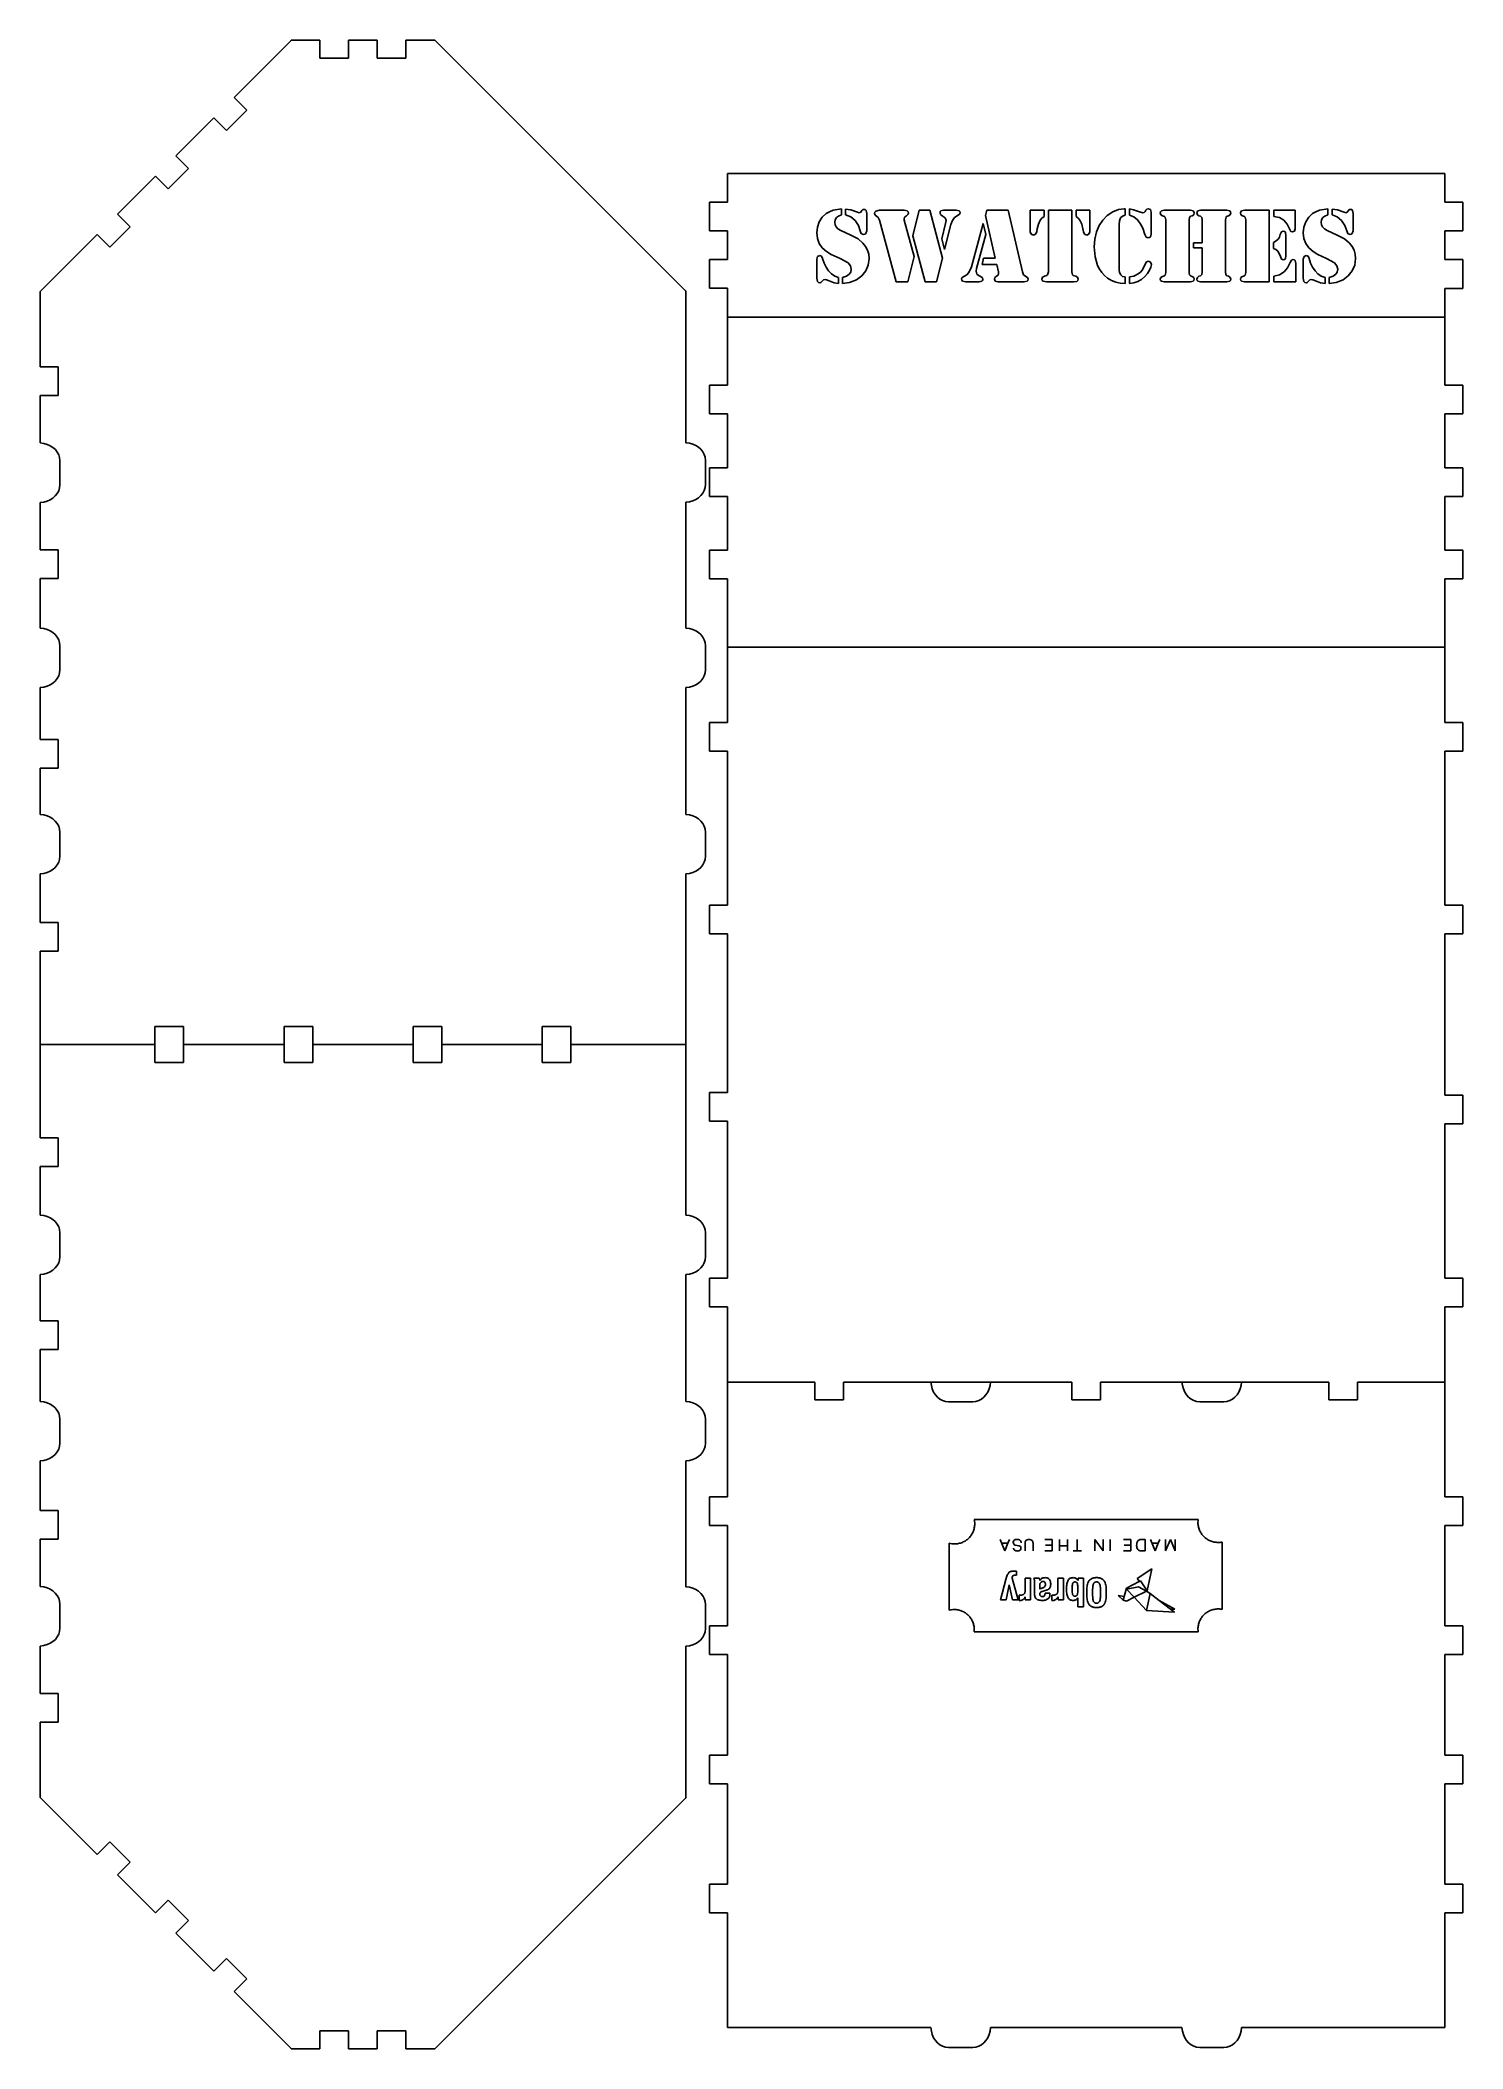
# Model space of a CAD drawing. Extents: x -198 to 198, y -280 to 280.
import ezdxf

# ---------------------------------------------------------------- set-up
doc = ezdxf.new("R2010")
doc.units = 0
doc.header["$MEASUREMENT"] = 0
doc.layers.get('0').update_dxf_attribs({"linetype": 'CONTINUOUS'})

msp = doc.modelspace()

# ---------------------------------------------------------------- linework, layer by layer
for p, q in [((-128.34, 279.9), (-144.23, 263.99)), ((-128.34, 279.96), (-120.33, 280)), ((-128.34, 279.96), (-128.34, 279.9)), ((-120.33, 280), (-120.33, 275)), ((-112.33, 275), (-120.33, 275)), ((-112.33, 280), (-104.33, 280)), ((-112.33, 280), (-112.33, 275)), ((-104.33, 275), (-104.33, 280)), ((-96.34, 275), (-104.33, 275)), ((-96.34, 280), (-88.33, 280)), ((-96.34, 280), (-96.34, 275)), ((-88.33, 280), (-18.37, 210.1)), ((-144.23, 263.99), (-140.7, 260.46)), ((-149.89, 258.34), (-160.5, 247.73)), ((-149.89, 258.34), (-146.36, 254.8)), ((-140.7, 260.46), (-146.36, 254.8)), ((-160.5, 247.73), (-156.96, 244.19)), ((-166.16, 242.07), (-176.77, 231.47)), ((-166.16, 242.07), (-162.62, 238.54)), ((-156.96, 244.19), (-162.62, 238.54)), ((-6.67, 242.81), (-6.67, 234.81)), ((193.32, 242.81), (-6.67, 242.81)), ((193.32, 234.81), (193.32, 242.81)), ((-176.77, 231.47), (-173.23, 227.93)), ((-11.67, 234.81), (-11.67, 226.81)), ((-6.67, 234.81), (-11.67, 234.81)), ((18.89, 229.37), (19.71, 230.65)), ((19.71, 230.65), (20.81, 231.65)), ((20.81, 231.65), (21.71, 232.18)), ((21.71, 232.18), (22.73, 232.58)), ((22.73, 232.58), (25.06, 232.98)), ((23.31, 229.95), (23.19, 229.24)), ((23.67, 230.53), (23.31, 229.95)), ((24.26, 230.98), (23.67, 230.53)), ((25.06, 231.3), (24.26, 230.98)), ((25.06, 232.98), (25.06, 231.3)), ((26.21, 231.3), (26.21, 232.91)), ((26.21, 232.91), (27.74, 232.68)), ((27.67, 230.71), (26.21, 231.3)), ((28.86, 229.73), (27.67, 230.71)), ((27.74, 232.68), (29.57, 232.01)), ((29.79, 228.37), (28.86, 229.73)), ((29.57, 232.01), (30.05, 231.9)), ((30.05, 231.9), (30.46, 232.09)), ((30.46, 232.09), (30.78, 232.51)), ((30.78, 232.51), (31.04, 232.75)), ((31.04, 232.75), (31.36, 232.83)), ((31.36, 232.83), (31.7, 232.76)), ((31.7, 232.76), (31.93, 232.55)), ((31.93, 232.55), (32.12, 231.65)), ((32.12, 231.65), (32.12, 226.81)), ((34.3, 231.71), (34.39, 232.08)), ((34.45, 231.24), (34.3, 231.71)), ((34.39, 232.08), (34.67, 232.36)), ((34.89, 230.93), (34.45, 231.24)), ((34.67, 232.36), (35.69, 232.59)), ((35.36, 230.59), (34.89, 230.93)), ((35.66, 229.8), (35.36, 230.59)), ((40.38, 212.59), (35.66, 229.8)), ((35.69, 232.59), (42.55, 232.59)), ((42.55, 232.59), (43.43, 232.41)), ((42.67, 230.63), (42.55, 230.12)), ((42.55, 230.12), (42.59, 229.8)), ((42.59, 229.8), (45.32, 219.68)), ((43.22, 231.05), (42.67, 230.63)), ((43.61, 231.39), (43.22, 231.05)), ((43.43, 232.41), (43.66, 232.15)), ((43.74, 231.81), (43.61, 231.39)), ((43.66, 232.15), (43.74, 231.81)), ((44.97, 225.46), (46.71, 232.59)), ((46.71, 232.59), (49.73, 232.59)), ((49.73, 232.59), (53.25, 219.25)), ((52.56, 231.87), (52.62, 232.2)), ((52.7, 231.41), (52.56, 231.87)), ((52.62, 232.2), (52.8, 232.42)), ((53.2, 231.05), (52.7, 231.41)), ((52.8, 232.42), (53.57, 232.59)), ((54, 230.45), (53.2, 231.05)), ((53.57, 232.59), (57.06, 232.59)), ((54.24, 229.7), (54, 230.45)), ((54.11, 228.91), (54.24, 229.7)), ((56.04, 229.74), (55.62, 228.61)), ((56.63, 230.56), (56.04, 229.74)), ((57.6, 231.18), (56.63, 230.56)), ((57.06, 232.59), (57.9, 232.42)), ((58.02, 231.46), (57.6, 231.18)), ((57.9, 232.42), (58.08, 232.19)), ((58.14, 231.85), (58.02, 231.46)), ((58.08, 232.19), (58.14, 231.85)), ((65.26, 231.15), (65.63, 232.59)), ((67.96, 219.24), (65.26, 231.15)), ((65.63, 232.59), (71.53, 232.59)), ((71.53, 232.59), (75.6, 215.37)), ((77.73, 232.59), (81.58, 232.59)), ((77.73, 226.59), (77.73, 232.59)), ((80.51, 229.8), (79.99, 228.71)), ((80.97, 230.36), (80.51, 229.8)), ((81.58, 230.81), (80.97, 230.36)), ((81.58, 232.59), (81.58, 230.81)), ((82.77, 215.37), (82.77, 232.59)), ((82.77, 232.59), (89.28, 232.59)), ((89.28, 232.59), (89.28, 215.37)), ((90.49, 230.81), (90.49, 232.59)), ((90.49, 232.59), (94.34, 232.59)), ((91.1, 230.36), (90.49, 230.81)), ((91.56, 229.8), (91.1, 230.36)), ((92.09, 228.71), (91.56, 229.8)), ((94.34, 232.59), (94.34, 226.59)), ((96.9, 228.31), (97.92, 229.85)), ((97.92, 229.85), (99.21, 231.13)), ((99.21, 231.13), (100.73, 232.13)), ((100.73, 232.13), (102.33, 232.78)), ((102.33, 232.78), (103.87, 233)), ((102.6, 229.68), (102.49, 228.64)), ((102.92, 230.45), (102.6, 229.68)), ((103.45, 230.95), (102.92, 230.45)), ((104.21, 231.21), (103.45, 230.95)), ((103.87, 233), (104.21, 232.98)), ((104.21, 232.98), (104.21, 231.21)), ((105.36, 231.19), (105.36, 232.97)), ((105.36, 232.97), (106.53, 232.72)), ((106.56, 230.79), (105.36, 231.19)), ((106.53, 232.72), (108.15, 232.16)), ((107.65, 229.89), (106.56, 230.79)), ((108.41, 228.89), (107.65, 229.89)), ((108.15, 232.16), (109.14, 231.9)), ((109.14, 231.9), (109.52, 231.99)), ((109.52, 231.99), (109.79, 232.28)), ((109.79, 232.28), (109.98, 232.63)), ((109.98, 232.63), (110.23, 232.89)), ((110.23, 232.89), (110.64, 232.98)), ((110.64, 232.98), (111.25, 232.75)), ((111.25, 232.75), (111.46, 232.06)), ((111.46, 232.06), (111.46, 225.96)), ((113.99, 231.82), (114.06, 232.15)), ((114.14, 231.33), (113.99, 231.82)), ((114.06, 232.15), (114.28, 232.39)), ((114.58, 231.03), (114.14, 231.33)), ((114.28, 232.39), (115.09, 232.59)), ((115.14, 230.83), (114.58, 231.03)), ((115.09, 232.59), (115.47, 232.59)), ((115.31, 230.67), (115.14, 230.83)), ((115.49, 229.92), (115.31, 230.67)), ((115.47, 232.59), (122.01, 232.59)), ((115.49, 215.25), (115.49, 229.92)), ((122.1, 230.57), (121.99, 229.92)), ((121.99, 229.92), (121.99, 215.25)), ((122.01, 232.59), (122.39, 232.59)), ((122.42, 230.89), (122.1, 230.57)), ((122.39, 232.59), (123.17, 232.39)), ((122.87, 231.03), (122.42, 230.89)), ((123.29, 231.32), (122.87, 231.03)), ((123.17, 232.39), (123.36, 232.16)), ((123.43, 231.82), (123.29, 231.32)), ((123.36, 232.16), (123.43, 231.82)), ((124.18, 231.82), (124.24, 232.16)), ((124.32, 231.32), (124.18, 231.82)), ((124.24, 232.16), (124.44, 232.39)), ((124.73, 231.03), (124.32, 231.32)), ((124.44, 232.39), (125.23, 232.59)), ((125.2, 230.89), (124.73, 231.03)), ((125.52, 230.57), (125.2, 230.89)), ((125.23, 232.59), (125.61, 232.59)), ((125.63, 229.92), (125.52, 230.57)), ((125.61, 232.59), (132.13, 232.59)), ((125.63, 223.53), (125.63, 229.92)), ((132.13, 232.59), (132.53, 232.59)), ((132.31, 230.67), (132.13, 229.92)), ((132.13, 229.92), (132.13, 215.31)), ((132.48, 230.83), (132.31, 230.67)), ((133.04, 231.03), (132.48, 230.83)), ((132.53, 232.59), (133.35, 232.39)), ((133.48, 231.33), (133.04, 231.03)), ((133.35, 232.39), (133.56, 232.16)), ((133.63, 231.82), (133.48, 231.33)), ((133.56, 232.16), (133.63, 231.82)), ((136.34, 231.82), (136.41, 232.15)), ((136.48, 231.33), (136.34, 231.82)), ((136.41, 232.15), (136.62, 232.39)), ((136.92, 231.03), (136.48, 231.33)), ((136.62, 232.39), (137.44, 232.59)), ((137.49, 230.83), (136.92, 231.03)), ((137.44, 232.59), (137.82, 232.59)), ((137.66, 230.67), (137.49, 230.83)), ((137.83, 229.92), (137.66, 230.67)), ((137.82, 232.59), (144.34, 232.59)), ((137.83, 215.25), (137.83, 229.92)), ((144.34, 232.59), (144.34, 212.59)), ((145.64, 232.59), (151.55, 232.59)), ((145.64, 230.87), (145.64, 232.59)), ((147.2, 230.52), (145.64, 230.87)), ((148.43, 229.8), (147.2, 230.52)), ((149.38, 228.71), (148.43, 229.8)), ((151.55, 232.59), (151.55, 227.4)), ((154.54, 229.37), (155.36, 230.65)), ((155.36, 230.65), (156.45, 231.65)), ((156.45, 231.65), (157.36, 232.18)), ((157.36, 232.18), (158.37, 232.58)), ((158.37, 232.58), (160.7, 232.98)), ((158.96, 229.95), (158.84, 229.24)), ((159.32, 230.53), (158.96, 229.95)), ((159.9, 230.98), (159.32, 230.53)), ((160.7, 231.3), (159.9, 230.98)), ((160.7, 232.98), (160.7, 231.3)), ((161.86, 231.3), (161.86, 232.91)), ((161.86, 232.91), (163.39, 232.68)), ((163.32, 230.71), (161.86, 231.3)), ((164.51, 229.73), (163.32, 230.71)), ((163.39, 232.68), (165.22, 232.01)), ((165.44, 228.37), (164.51, 229.73)), ((165.22, 232.01), (165.7, 231.9)), ((165.7, 231.9), (166.11, 232.09)), ((166.11, 232.09), (166.43, 232.51)), ((166.43, 232.51), (166.69, 232.75)), ((166.69, 232.75), (167, 232.83)), ((167, 232.83), (167.35, 232.76)), ((167.35, 232.76), (167.58, 232.55)), ((167.58, 232.55), (167.77, 231.65)), ((167.77, 231.65), (167.77, 226.81)), ((198.32, 234.81), (193.32, 234.81)), ((198.32, 226.81), (198.32, 234.81)), ((-182.42, 225.81), (-198.32, 209.91)), ((-182.42, 225.81), (-178.89, 222.28)), ((-173.23, 227.93), (-178.89, 222.28)), ((-11.67, 226.81), (-6.67, 226.81)), ((-6.67, 226.81), (-6.67, 218.81)), ((18.2, 226.28), (18.37, 227.89)), ((18.37, 224.73), (18.2, 226.28)), ((18.37, 227.89), (18.89, 229.37)), ((18.89, 223.34), (18.37, 224.73)), ((23.19, 229.24), (23.29, 228.56)), ((23.29, 228.56), (23.59, 227.96)), ((23.59, 227.96), (24.11, 227.43)), ((24.11, 227.43), (24.88, 226.92)), ((24.88, 226.92), (27.66, 225.63)), ((27.66, 225.63), (29.71, 224.59)), ((29.71, 224.59), (31.08, 223.44)), ((30.34, 226.89), (29.79, 228.37)), ((30.5, 226.32), (30.34, 226.89)), ((30.71, 226.04), (30.5, 226.32)), ((31.25, 225.85), (30.71, 226.04)), ((31.6, 225.91), (31.25, 225.85)), ((31.88, 226.12), (31.6, 225.91)), ((32.12, 226.81), (31.88, 226.12)), ((48.38, 212.59), (44.97, 225.46)), ((53.04, 224.57), (54.11, 228.91)), ((53.8, 221.6), (53.04, 224.57)), ((55.62, 228.61), (53.8, 221.6)), ((61.3, 216.79), (64.62, 228.86)), ((65.36, 225.83), (62.77, 216.37)), ((64.62, 228.86), (65.36, 225.83)), ((77.97, 225.9), (77.73, 226.59)), ((78.59, 225.64), (77.97, 225.9)), ((79.2, 225.88), (78.59, 225.64)), ((79.52, 226.55), (79.2, 225.88)), ((79.66, 227.44), (79.52, 226.55)), ((79.99, 228.71), (79.66, 227.44)), ((92.41, 227.44), (92.09, 228.71)), ((92.56, 226.55), (92.41, 227.44)), ((92.87, 225.88), (92.56, 226.55)), ((93.48, 225.64), (92.87, 225.88)), ((94.1, 225.9), (93.48, 225.64)), ((94.34, 226.59), (94.1, 225.9)), ((95.55, 222.4), (95.7, 224.54)), ((95.7, 224.54), (96.15, 226.53)), ((96.15, 226.53), (96.9, 228.31)), ((102.49, 228.64), (102.49, 216.54)), ((109.08, 227.63), (108.41, 228.89)), ((109.69, 225.82), (109.08, 227.63)), ((110.03, 225.08), (109.69, 225.82)), ((110.59, 224.85), (110.03, 225.08)), ((111.19, 225.11), (110.59, 224.85)), ((111.39, 225.46), (111.19, 225.11)), ((111.46, 225.96), (111.39, 225.46)), ((145.57, 223.62), (146.31, 224.05)), ((146.31, 224.05), (146.83, 224.51)), ((146.83, 224.51), (147.18, 225.08)), ((147.18, 225.08), (147.43, 225.8)), ((147.43, 225.8), (147.74, 226.57)), ((147.74, 226.57), (148.28, 226.78)), ((148.28, 226.78), (148.67, 226.69)), ((148.67, 226.69), (148.92, 226.42)), ((148.92, 226.42), (149.03, 225.55)), ((149.03, 225.55), (149.03, 219.97)), ((150.07, 227.21), (149.38, 228.71)), ((150.34, 226.67), (150.07, 227.21)), ((150.81, 226.53), (150.34, 226.67)), ((151.37, 226.74), (150.81, 226.53)), ((151.55, 227.4), (151.37, 226.74)), ((153.85, 226.28), (154.02, 227.89)), ((154.02, 224.73), (153.85, 226.28)), ((154.02, 227.89), (154.54, 229.37)), ((154.54, 223.34), (154.02, 224.73)), ((158.84, 229.24), (158.94, 228.56)), ((158.94, 228.56), (159.24, 227.96)), ((159.24, 227.96), (159.76, 227.43)), ((159.76, 227.43), (160.53, 226.92)), ((160.53, 226.92), (163.31, 225.63)), ((163.31, 225.63), (165.36, 224.59)), ((165.36, 224.59), (166.73, 223.44)), ((165.99, 226.89), (165.44, 228.37)), ((166.15, 226.32), (165.99, 226.89)), ((166.36, 226.04), (166.15, 226.32)), ((166.9, 225.85), (166.36, 226.04)), ((167.25, 225.91), (166.9, 225.85)), ((167.52, 226.12), (167.25, 225.91)), ((167.77, 226.81), (167.52, 226.12)), ((193.32, 226.81), (198.32, 226.81)), ((193.32, 218.81), (193.32, 226.81)), ((-11.67, 218.81), (-11.67, 210.82)), ((-6.67, 218.81), (-11.67, 218.81)), ((18.2, 218.97), (18.43, 219.67)), ((18.2, 213.64), (18.2, 218.97)), ((18.43, 219.67), (19.02, 219.97)), ((19.75, 222.12), (18.89, 223.34)), ((19.02, 219.97), (19.52, 219.79)), ((19.52, 219.79), (19.84, 219.09)), ((20.95, 221.05), (19.75, 222.12)), ((19.84, 219.09), (20.25, 217.87)), ((22.23, 220.26), (20.95, 221.05)), ((24.7, 219.13), (22.23, 220.26)), ((26.93, 217.93), (24.7, 219.13)), ((31.08, 223.44), (31.83, 222.49)), ((31.83, 222.49), (32.37, 221.45)), ((32.37, 221.45), (32.7, 220.33)), ((32.81, 219.12), (32.57, 217.31)), ((32.7, 220.33), (32.81, 219.12)), ((45.32, 219.68), (43.55, 212.59)), ((53.25, 219.25), (51.58, 212.59)), ((64.28, 217.49), (64.67, 219.24)), ((64.67, 219.24), (67.96, 219.24)), ((95.78, 219.59), (95.55, 222.4)), ((96.48, 217.18), (95.78, 219.59)), ((110.15, 218.2), (110.67, 218.4)), ((110.67, 218.4), (111.25, 218.14)), ((123.24, 223.53), (125.63, 223.53)), ((123.24, 222.08), (123.24, 223.53)), ((125.63, 222.08), (123.24, 222.08)), ((125.63, 215.31), (125.63, 222.08)), ((145.57, 221.92), (145.57, 223.62)), ((146.23, 221.65), (145.57, 221.92)), ((146.76, 221.2), (146.23, 221.65)), ((147.17, 220.54), (146.76, 221.2)), ((147.47, 219.65), (147.17, 220.54)), ((147.78, 218.96), (147.47, 219.65)), ((148.31, 218.75), (147.78, 218.96)), ((148.65, 218.82), (148.31, 218.75)), ((148.87, 219.02), (148.65, 218.82)), ((149.03, 219.97), (148.87, 219.02)), ((150.2, 218.04), (150.54, 218.67)), ((150.54, 218.67), (151.02, 218.84)), ((151.02, 218.84), (151.37, 218.78)), ((151.37, 218.78), (151.59, 218.6)), ((151.59, 218.6), (151.75, 217.76)), ((153.85, 218.97), (154.08, 219.67)), ((153.85, 213.64), (153.85, 218.97)), ((154.08, 219.67), (154.67, 219.97)), ((155.4, 222.12), (154.54, 223.34)), ((154.67, 219.97), (155.17, 219.79)), ((155.17, 219.79), (155.49, 219.09)), ((156.6, 221.05), (155.4, 222.12)), ((155.49, 219.09), (155.9, 217.87)), ((157.88, 220.26), (156.6, 221.05)), ((160.35, 219.13), (157.88, 220.26)), ((162.58, 217.93), (160.35, 219.13)), ((166.73, 223.44), (167.48, 222.49)), ((167.48, 222.49), (168.02, 221.45)), ((168.02, 221.45), (168.35, 220.33)), ((168.45, 219.12), (168.22, 217.31)), ((168.35, 220.33), (168.45, 219.12)), ((198.34, 218.82), (193.32, 218.81)), ((198.32, 210.81), (198.34, 218.82)), ((18.4, 212.7), (18.2, 213.64)), ((20.06, 213.18), (19.59, 212.7)), ((20.5, 213.27), (20.06, 213.18)), ((20.25, 217.87), (20.81, 216.73)), ((20.89, 213.2), (20.5, 213.27)), ((20.81, 216.73), (21.5, 215.72)), ((21.64, 212.88), (20.89, 213.2)), ((21.5, 215.72), (22.3, 214.87)), ((23.03, 212.36), (21.64, 212.88)), ((22.3, 214.87), (23.23, 214.22)), ((23.23, 214.22), (24.29, 213.86)), ((24.29, 213.86), (24.29, 212.19)), ((25.41, 213.86), (26.5, 214.23)), ((25.41, 212.19), (25.41, 213.86)), ((26.5, 214.23), (27.25, 214.72)), ((27.59, 217.13), (26.93, 217.93)), ((27.25, 214.72), (27.67, 215.36)), ((29.29, 213.2), (27.36, 212.46)), ((27.81, 216.2), (27.59, 217.13)), ((27.67, 215.36), (27.81, 216.2)), ((30.76, 214.26), (29.29, 213.2)), ((31.87, 215.66), (30.76, 214.26)), ((32.57, 217.31), (31.87, 215.66)), ((58.55, 213.44), (58.71, 213.82)), ((58.63, 213.08), (58.55, 213.44)), ((58.86, 212.81), (58.63, 213.08)), ((58.71, 213.82), (59.19, 214.14)), ((59.72, 212.59), (58.86, 212.81)), ((59.19, 214.14), (60.08, 214.61)), ((60.08, 214.61), (60.63, 215.19)), ((60.63, 215.19), (61.3, 216.79)), ((62.77, 216.37), (62.65, 215.6)), ((62.65, 215.6), (62.87, 214.81)), ((62.87, 214.81), (63.52, 214.28)), ((63.52, 214.28), (64.03, 214.05)), ((64.03, 214.05), (64.39, 213.76)), ((64.45, 213), (64.25, 212.77)), ((68.37, 217.49), (64.28, 217.49)), ((64.39, 213.76), (64.51, 213.32)), ((64.51, 213.32), (64.45, 213)), ((67.71, 213.36), (67.82, 213.8)), ((67.97, 212.8), (67.71, 213.36)), ((67.82, 213.8), (68.35, 214.17)), ((68.35, 214.17), (68.76, 214.49)), ((68.84, 215.37), (68.37, 217.49)), ((68.76, 214.49), (68.88, 214.93)), ((68.88, 214.93), (68.84, 215.37)), ((75.6, 215.37), (75.87, 214.56)), ((75.87, 214.56), (76.45, 214.11)), ((76.45, 214.11), (76.98, 213.79)), ((77.06, 213.01), (76.84, 212.78)), ((76.98, 213.79), (77.13, 213.35)), ((77.13, 213.35), (77.06, 213.01)), ((80.97, 213.38), (81.14, 213.9)), ((81.05, 213.03), (80.97, 213.38)), ((81.3, 212.78), (81.05, 213.03)), ((81.14, 213.9), (81.67, 214.18)), ((81.67, 214.18), (82.34, 214.37)), ((82.34, 214.37), (82.55, 214.55)), ((82.55, 214.55), (82.77, 215.37)), ((89.28, 215.37), (89.5, 214.55)), ((89.5, 214.55), (89.71, 214.37)), ((89.71, 214.37), (90.39, 214.18)), ((90.39, 214.18), (90.92, 213.9)), ((91, 213.03), (90.71, 212.76)), ((90.92, 213.9), (91.09, 213.38)), ((91.09, 213.38), (91, 213.03)), ((97.01, 216.13), (96.48, 217.18)), ((97.65, 215.2), (97.01, 216.13)), ((98.4, 214.38), (97.65, 215.2)), ((99.27, 213.67), (98.4, 214.38)), ((100.36, 213.02), (99.27, 213.67)), ((101.55, 212.56), (100.36, 213.02)), ((102.49, 216.54), (102.49, 215.91)), ((102.49, 215.91), (102.63, 215.2)), ((102.63, 215.2), (102.99, 214.56)), ((102.99, 214.56), (103.49, 214.15)), ((103.49, 214.15), (104.21, 213.98)), ((104.21, 213.98), (104.21, 212.19)), ((105.41, 213.98), (106.58, 214.24)), ((105.41, 212.19), (105.41, 213.98)), ((106.58, 214.24), (107.81, 214.84)), ((108.71, 213.31), (107.7, 212.72)), ((107.81, 214.84), (108.45, 215.34)), ((108.45, 215.34), (109.01, 215.98)), ((109.69, 214.15), (108.71, 213.31)), ((109.01, 215.98), (109.8, 217.54)), ((110.41, 214.98), (109.69, 214.15)), ((109.8, 217.54), (110.15, 218.2)), ((110.98, 215.88), (110.41, 214.98)), ((111.36, 216.75), (110.98, 215.88)), ((111.25, 218.14), (111.49, 217.48)), ((111.49, 217.48), (111.36, 216.75)), ((113.99, 213.35), (114.14, 213.85)), ((114.06, 213.02), (113.99, 213.35)), ((114.28, 212.78), (114.06, 213.02)), ((114.14, 213.85), (114.58, 214.14)), ((114.58, 214.14), (115.14, 214.34)), ((115.14, 214.34), (115.31, 214.5)), ((115.31, 214.5), (115.49, 215.25)), ((121.99, 215.25), (122.1, 214.6)), ((122.1, 214.6), (122.42, 214.28)), ((122.42, 214.28), (122.87, 214.14)), ((122.87, 214.14), (123.29, 213.85)), ((123.36, 213.01), (123.17, 212.78)), ((123.29, 213.85), (123.43, 213.35)), ((123.43, 213.35), (123.36, 213.01)), ((124.18, 213.36), (124.32, 213.87)), ((124.24, 213.02), (124.18, 213.36)), ((124.43, 212.78), (124.24, 213.02)), ((124.32, 213.87), (124.73, 214.17)), ((124.73, 214.17), (125.2, 214.33)), ((125.2, 214.33), (125.52, 214.64)), ((125.52, 214.64), (125.63, 215.31)), ((132.13, 215.31), (132.24, 214.66)), ((132.24, 214.66), (132.57, 214.33)), ((132.57, 214.33), (133.04, 214.17)), ((133.04, 214.17), (133.48, 213.87)), ((133.56, 213.02), (133.35, 212.78)), ((133.48, 213.87), (133.63, 213.36)), ((133.63, 213.36), (133.56, 213.02)), ((136.34, 213.35), (136.48, 213.85)), ((136.41, 213.02), (136.34, 213.35)), ((136.62, 212.78), (136.41, 213.02)), ((136.48, 213.85), (136.92, 214.14)), ((136.92, 214.14), (137.49, 214.34)), ((137.49, 214.34), (137.66, 214.5)), ((137.66, 214.5), (137.83, 215.25)), ((145.66, 214.17), (147.23, 214.58)), ((145.66, 212.59), (145.66, 214.17)), ((147.23, 214.58), (148.48, 215.38)), ((148.48, 215.38), (149.49, 216.5)), ((149.49, 216.5), (150.2, 218.04)), ((151.75, 217.76), (151.75, 212.59)), ((154.05, 212.7), (153.85, 213.64)), ((155.71, 213.18), (155.24, 212.7)), ((156.15, 213.27), (155.71, 213.18)), ((155.9, 217.87), (156.46, 216.73)), ((156.54, 213.2), (156.15, 213.27)), ((156.46, 216.73), (157.15, 215.72)), ((157.29, 212.88), (156.54, 213.2)), ((157.15, 215.72), (157.95, 214.87)), ((158.68, 212.36), (157.29, 212.88)), ((157.95, 214.87), (158.88, 214.22)), ((158.88, 214.22), (159.94, 213.86)), ((159.94, 213.86), (159.94, 212.19)), ((161.06, 213.86), (162.15, 214.23)), ((161.06, 212.19), (161.06, 213.86)), ((162.15, 214.23), (162.89, 214.72)), ((163.24, 217.13), (162.58, 217.93)), ((162.89, 214.72), (163.32, 215.36)), ((164.94, 213.2), (163.01, 212.46)), ((163.46, 216.2), (163.24, 217.13)), ((163.32, 215.36), (163.46, 216.2)), ((166.4, 214.26), (164.94, 213.2)), ((167.52, 215.66), (166.4, 214.26)), ((168.22, 217.31), (167.52, 215.66)), ((-198.34, 188.91), (-198.32, 209.91)), ((-18.37, 210.1), (-18.34, 210.1)), ((-18.34, 210.1), (-18.33, 167.77)), ((-11.67, 210.82), (-6.67, 210.82)), ((-6.67, 210.82), (-6.67, 202.81)), ((18.66, 212.46), (18.4, 212.7)), ((19.02, 212.38), (18.66, 212.46)), ((19.32, 212.46), (19.02, 212.38)), ((19.59, 212.7), (19.32, 212.46)), ((24.29, 212.19), (23.03, 212.36)), ((27.36, 212.46), (25.41, 212.19)), ((43.55, 212.59), (40.38, 212.59)), ((51.58, 212.59), (48.38, 212.59)), ((63.44, 212.59), (59.72, 212.59)), ((64.25, 212.77), (63.44, 212.59)), ((68.67, 212.59), (67.97, 212.8)), ((75.99, 212.59), (68.67, 212.59)), ((76.84, 212.78), (75.99, 212.59)), ((82.27, 212.59), (81.3, 212.78)), ((82.76, 212.59), (82.27, 212.59)), ((89.29, 212.59), (82.76, 212.59)), ((89.77, 212.59), (89.29, 212.59)), ((90.71, 212.76), (89.77, 212.59)), ((102.83, 212.28), (101.55, 212.56)), ((104.21, 212.19), (102.83, 212.28)), ((106.62, 212.35), (105.41, 212.19)), ((107.7, 212.72), (106.62, 212.35)), ((115.09, 212.59), (114.28, 212.78)), ((115.47, 212.59), (115.09, 212.59)), ((122.01, 212.59), (115.47, 212.59)), ((122.39, 212.59), (122.01, 212.59)), ((123.17, 212.78), (122.39, 212.59)), ((125.2, 212.59), (124.43, 212.78)), ((125.61, 212.59), (125.2, 212.59)), ((132.13, 212.59), (125.61, 212.59)), ((132.53, 212.59), (132.13, 212.59)), ((133.35, 212.78), (132.53, 212.59)), ((137.44, 212.59), (136.62, 212.78)), ((137.82, 212.59), (137.44, 212.59)), ((144.34, 212.59), (137.82, 212.59)), ((151.75, 212.59), (145.66, 212.59)), ((154.31, 212.46), (154.05, 212.7)), ((154.67, 212.38), (154.31, 212.46)), ((154.96, 212.46), (154.67, 212.38)), ((155.24, 212.7), (154.96, 212.46)), ((159.94, 212.19), (158.68, 212.36)), ((163.01, 212.46), (161.06, 212.19)), ((193.32, 210.81), (198.32, 210.81)), ((193.33, 202.81), (193.32, 210.81)), ((193.33, 202.81), (-6.67, 202.81)), ((-6.67, 202.81), (-6.67, 183.81)), ((193.33, 183.81), (193.33, 202.81)), ((-193.34, 188.91), (-198.34, 188.91)), ((-193.34, 180.91), (-193.34, 188.91)), ((-198.32, 167.7), (-198.34, 180.91)), ((-198.34, 180.91), (-193.34, 180.91)), ((-11.67, 183.81), (-11.67, 175.81)), ((-11.67, 183.81), (-6.67, 183.81)), ((198.33, 183.81), (193.33, 183.81)), ((198.33, 175.81), (198.33, 183.81)), ((-11.67, 175.81), (-6.67, 175.81)), ((-6.67, 175.81), (-6.67, 160.81)), ((193.33, 160.81), (193.33, 175.81)), ((198.33, 175.81), (193.33, 175.81)), ((-197.33, 167.58), (-198.32, 167.7)), ((-196.39, 167.32), (-197.33, 167.58)), ((-195.54, 166.94), (-196.39, 167.32)), ((-194.77, 166.45), (-195.54, 166.94)), ((-194.11, 165.86), (-194.77, 166.45)), ((-193.58, 165.18), (-194.11, 165.86)), ((-193.17, 164.44), (-193.58, 165.18)), ((-192.92, 163.62), (-193.17, 164.44)), ((-192.84, 162.76), (-192.92, 163.62)), ((-192.84, 156.05), (-192.84, 162.76)), ((-18.33, 167.77), (-17.33, 167.65)), ((-17.33, 167.65), (-16.39, 167.39)), ((-16.39, 167.39), (-15.53, 167.01)), ((-15.53, 167.01), (-14.77, 166.52)), ((-14.77, 166.52), (-14.1, 165.93)), ((-14.1, 165.93), (-13.56, 165.26)), ((-13.56, 165.26), (-13.16, 164.51)), ((-13.16, 164.51), (-12.91, 163.7)), ((-12.91, 163.7), (-12.82, 162.84)), ((-12.82, 162.84), (-12.82, 156.12)), ((-11.67, 160.81), (-11.67, 152.81)), ((-11.67, 160.81), (-6.67, 160.81)), ((198.33, 160.81), (193.33, 160.81)), ((198.33, 152.81), (198.33, 160.81)), ((-198.34, 151.11), (-197.34, 151.23)), ((-197.34, 151.23), (-196.4, 151.49)), ((-196.4, 151.49), (-195.55, 151.87)), ((-195.55, 151.87), (-194.78, 152.36)), ((-194.78, 152.36), (-194.12, 152.95)), ((-194.12, 152.95), (-193.58, 153.63)), ((-193.58, 153.63), (-193.18, 154.38)), ((-193.18, 154.38), (-192.92, 155.19)), ((-192.92, 155.19), (-192.84, 156.05)), ((-17.33, 151.3), (-18.33, 151.18)), ((-16.39, 151.55), (-17.33, 151.3)), ((-15.53, 151.93), (-16.39, 151.55)), ((-14.77, 152.43), (-15.53, 151.93)), ((-14.1, 153.02), (-14.77, 152.43)), ((-13.56, 153.7), (-14.1, 153.02)), ((-13.16, 154.45), (-13.56, 153.7)), ((-12.91, 155.26), (-13.16, 154.45)), ((-12.82, 156.12), (-12.91, 155.26)), ((-11.67, 152.81), (-6.67, 152.81)), ((-6.67, 152.81), (-6.67, 137.81)), ((198.33, 152.81), (193.33, 152.81)), ((193.33, 137.81), (193.33, 152.81)), ((-198.34, 137.91), (-198.34, 151.11)), ((-18.33, 151.18), (-18.33, 116.09)), ((-193.34, 137.91), (-198.34, 137.91)), ((-193.34, 129.91), (-193.34, 137.91)), ((-11.67, 137.81), (-11.67, 129.81)), ((-11.67, 137.81), (-6.67, 137.81)), ((198.33, 137.81), (193.33, 137.81)), ((198.33, 129.81), (198.33, 137.81)), ((-198.34, 116.1), (-198.34, 129.91)), ((-198.34, 129.91), (-193.34, 129.91)), ((-11.67, 129.81), (-6.67, 129.81)), ((-6.67, 129.81), (-6.67, 110.81)), ((198.33, 129.81), (193.33, 129.81)), ((193.33, 110.81), (193.33, 129.81)), ((-197.34, 115.98), (-198.34, 116.1)), ((-196.4, 115.72), (-197.34, 115.98)), ((-195.55, 115.34), (-196.4, 115.72)), ((-194.78, 114.85), (-195.55, 115.34)), ((-194.12, 114.26), (-194.78, 114.85)), ((-193.58, 113.58), (-194.12, 114.26)), ((-193.18, 112.83), (-193.58, 113.58)), ((-192.92, 112.02), (-193.18, 112.83)), ((-192.84, 111.16), (-192.92, 112.02)), ((-18.33, 116.09), (-17.33, 115.98)), ((-17.33, 115.98), (-16.39, 115.72)), ((-16.39, 115.72), (-15.53, 115.34)), ((-15.53, 115.34), (-14.76, 114.85)), ((-14.76, 114.85), (-14.1, 114.26)), ((-14.1, 114.26), (-13.56, 113.59)), ((-13.56, 113.59), (-13.16, 112.84)), ((-13.16, 112.84), (-12.91, 112.03)), ((-12.91, 112.03), (-12.82, 111.16)), ((-192.84, 104.44), (-192.84, 111.16)), ((-12.82, 111.16), (-12.83, 104.44)), ((-6.67, 110.81), (193.33, 110.81)), ((-6.67, 110.81), (-6.67, 89.81)), ((193.33, 89.81), (193.33, 110.81)), ((-194.78, 100.76), (-194.12, 101.34)), ((-194.12, 101.34), (-193.59, 102.02)), ((-193.59, 102.02), (-193.18, 102.77)), ((-193.18, 102.77), (-192.93, 103.58)), ((-192.93, 103.58), (-192.84, 104.44)), ((-14.11, 101.34), (-14.77, 100.75)), ((-13.57, 102.02), (-14.11, 101.34)), ((-13.17, 102.77), (-13.57, 102.02)), ((-12.91, 103.58), (-13.17, 102.77)), ((-12.83, 104.44), (-12.91, 103.58)), ((-198.34, 99.51), (-197.34, 99.63)), ((-198.34, 99.51), (-198.34, 85)), ((-197.34, 99.63), (-196.41, 99.89)), ((-196.41, 99.89), (-195.55, 100.27)), ((-195.55, 100.27), (-194.78, 100.76)), ((-17.33, 99.62), (-18.33, 99.51)), ((-18.33, 99.51), (-18.33, 64.15)), ((-16.39, 99.88), (-17.33, 99.62)), ((-15.53, 100.26), (-16.39, 99.88)), ((-14.77, 100.75), (-15.53, 100.26)), ((-11.67, 89.81), (-11.67, 81.81)), ((-11.67, 89.81), (-6.67, 89.81)), ((198.33, 89.81), (193.33, 89.81)), ((198.33, 81.81), (198.33, 89.81)), ((-193.34, 85), (-198.34, 85)), ((-193.34, 77), (-193.34, 85)), ((-11.67, 81.81), (-6.67, 81.81)), ((-6.67, 81.81), (-6.67, 38.81)), ((193.33, 38.81), (193.33, 81.81)), ((198.33, 81.81), (193.33, 81.81)), ((-198.34, 77), (-193.34, 77)), ((-198.34, 77), (-198.33, 64.14)), ((-197.33, 64.02), (-198.33, 64.14)), ((-196.4, 63.76), (-197.33, 64.02)), ((-195.54, 63.39), (-196.4, 63.76)), ((-194.77, 62.9), (-195.54, 63.39)), ((-194.12, 62.31), (-194.77, 62.9)), ((-193.58, 61.63), (-194.12, 62.31)), ((-193.18, 60.88), (-193.58, 61.63)), ((-18.33, 64.15), (-17.33, 64.03)), ((-17.33, 64.03), (-16.39, 63.77)), ((-16.39, 63.77), (-15.53, 63.39)), ((-15.53, 63.39), (-14.77, 62.9)), ((-14.77, 62.9), (-14.1, 62.31)), ((-14.1, 62.31), (-13.56, 61.64)), ((-13.56, 61.64), (-13.16, 60.89)), ((-192.92, 60.07), (-193.18, 60.88)), ((-192.84, 59.21), (-192.92, 60.07)), ((-192.84, 52.48), (-192.84, 59.21)), ((-13.16, 60.89), (-12.91, 60.08)), ((-12.91, 60.08), (-12.82, 59.22)), ((-12.82, 59.22), (-12.82, 52.49)), ((-193.58, 50.06), (-193.18, 50.81)), ((-193.18, 50.81), (-192.92, 51.62)), ((-192.92, 51.62), (-192.84, 52.48)), ((-13.16, 50.81), (-13.56, 50.06)), ((-12.91, 51.62), (-13.16, 50.81)), ((-12.82, 52.49), (-12.91, 51.62)), ((-198.34, 34), (-198.33, 47.55)), ((-198.33, 47.55), (-197.33, 47.67)), ((-197.33, 47.67), (-196.4, 47.93)), ((-196.4, 47.93), (-195.54, 48.31)), ((-195.54, 48.31), (-194.77, 48.8)), ((-194.77, 48.8), (-194.12, 49.39)), ((-194.12, 49.39), (-193.58, 50.06)), ((-17.33, 47.68), (-18.33, 47.56)), ((-18.33, 47.56), (-18.33, 0.02)), ((-16.39, 47.93), (-17.33, 47.68)), ((-15.53, 48.31), (-16.39, 47.93)), ((-14.77, 48.8), (-15.53, 48.31)), ((-14.1, 49.39), (-14.77, 48.8)), ((-13.56, 50.06), (-14.1, 49.39)), ((-198.34, 34), (-193.34, 34)), ((-193.34, 34), (-193.34, 26)), ((-11.67, 38.81), (-11.67, 30.81)), ((-11.67, 38.81), (-6.67, 38.81)), ((198.33, 38.81), (193.33, 38.81)), ((198.33, 30.81), (198.33, 38.81)), ((-11.67, 30.81), (-6.67, 30.81)), ((-6.67, 30.81), (-6.67, -13.4)), ((193.33, -14.1), (193.33, 30.81)), ((198.33, 30.81), (193.33, 30.81)), ((-198.33, 0), (-198.34, 26)), ((-193.34, 26), (-198.34, 26)), ((-198.33, 0), (-198.34, -26)), ((-166.33, 0), (-198.33, 0)), ((-158.33, 5), (-166.33, 5)), ((-166.33, 0), (-166.33, 5)), ((-166.33, 0), (-166.33, -5)), ((-158.33, 0), (-158.33, 5)), ((-130.33, 0), (-158.33, 0)), ((-158.33, 0), (-158.33, -5)), ((-122.33, 5), (-130.33, 5)), ((-130.33, 0), (-130.33, 5)), ((-130.33, 0), (-130.33, -5)), ((-122.33, 0), (-122.33, 5)), ((-94.33, 0), (-122.33, 0)), ((-122.33, 0), (-122.33, -5)), ((-86.33, 5), (-94.33, 5)), ((-94.33, 0), (-94.33, 5)), ((-94.33, 0), (-94.33, -5)), ((-86.33, 0), (-86.33, 5)), ((-58.33, 0), (-86.33, 0)), ((-86.33, 0), (-86.33, -5)), ((-50.33, 5), (-58.33, 5)), ((-58.33, 0), (-58.33, 5)), ((-58.33, 0), (-58.33, -5)), ((-50.33, 0), (-50.33, 5)), ((-18.33, 0.02), (-50.33, 0)), ((-18.33, -0.02), (-50.33, 0)), ((-50.33, 0), (-50.33, -5)), ((-158.33, -5), (-166.33, -5)), ((-122.33, -5), (-130.33, -5)), ((-86.33, -5), (-94.33, -5)), ((-50.33, -5), (-58.33, -5)), ((-18.33, -47.56), (-18.33, -0.02)), ((-11.67, -13.4), (-11.67, -21.4)), ((-11.67, -13.4), (-6.67, -13.4)), ((198.33, -14.1), (193.33, -14.1)), ((198.33, -22.1), (198.33, -14.1)), ((-11.67, -21.4), (-6.67, -21.4)), ((-6.67, -21.4), (-6.67, -65.1)), ((193.33, -65.1), (193.33, -22.1)), ((198.33, -22.1), (193.33, -22.1)), ((-193.34, -26), (-198.34, -26)), ((-193.34, -34), (-193.34, -26)), ((-198.34, -34), (-193.34, -34)), ((-198.34, -34), (-198.33, -47.55)), ((-198.33, -47.55), (-197.33, -47.67)), ((-197.33, -47.67), (-196.4, -47.93)), ((-196.4, -47.93), (-195.54, -48.31)), ((-195.54, -48.31), (-194.77, -48.8)), ((-194.77, -48.8), (-194.12, -49.39)), ((-194.12, -49.39), (-193.58, -50.06)), ((-193.58, -50.06), (-193.18, -50.81)), ((-17.33, -47.68), (-18.33, -47.56)), ((-16.39, -47.93), (-17.33, -47.68)), ((-15.53, -48.31), (-16.39, -47.93)), ((-14.77, -48.8), (-15.53, -48.31)), ((-14.1, -49.39), (-14.77, -48.8)), ((-13.56, -50.06), (-14.1, -49.39)), ((-13.16, -50.81), (-13.56, -50.06)), ((-193.18, -50.81), (-192.92, -51.62)), ((-192.92, -51.62), (-192.84, -52.48)), ((-192.84, -52.48), (-192.84, -59.21)), ((-12.91, -51.62), (-13.16, -50.81)), ((-12.82, -52.49), (-12.91, -51.62)), ((-12.82, -59.22), (-12.82, -52.49)), ((-193.18, -60.88), (-193.58, -61.63)), ((-192.92, -60.07), (-193.18, -60.88)), ((-192.84, -59.21), (-192.92, -60.07)), ((-13.56, -61.64), (-13.16, -60.89)), ((-13.16, -60.89), (-12.91, -60.08)), ((-12.91, -60.08), (-12.82, -59.22)), ((-198.34, -77), (-198.33, -64.14)), ((-197.33, -64.02), (-198.33, -64.14)), ((-196.4, -63.76), (-197.33, -64.02)), ((-195.54, -63.39), (-196.4, -63.76)), ((-194.77, -62.9), (-195.54, -63.39)), ((-194.12, -62.31), (-194.77, -62.9)), ((-193.58, -61.63), (-194.12, -62.31)), ((-18.33, -64.15), (-17.33, -64.03)), ((-18.33, -99.51), (-18.33, -64.15)), ((-17.33, -64.03), (-16.39, -63.77)), ((-16.39, -63.77), (-15.53, -63.39)), ((-15.53, -63.39), (-14.77, -62.9)), ((-14.77, -62.9), (-14.1, -62.31)), ((-14.1, -62.31), (-13.56, -61.64)), ((-11.67, -65.1), (-11.67, -73.1)), ((-11.67, -65.1), (-6.67, -65.1)), ((198.33, -65.1), (193.33, -65.1)), ((198.33, -73.1), (198.33, -65.1)), ((-198.34, -77), (-193.34, -77)), ((-193.34, -77), (-193.34, -85)), ((-11.67, -73.1), (-6.67, -73.1)), ((-6.67, -73.1), (-6.67, -94.1)), ((193.33, -94.1), (193.33, -73.1)), ((198.33, -73.1), (193.33, -73.1)), ((-198.34, -99.51), (-198.34, -85)), ((-193.34, -85), (-198.34, -85)), ((17.68, -94.1), (-6.67, -94.1)), ((-6.67, -94.1), (-6.67, -126.1)), ((17.68, -94.1), (17.68, -99.1)), ((25.68, -94.1), (25.68, -99.1)), ((25.68, -94.1), (50.03, -94.1)), ((66.63, -94.1), (50.03, -94.1)), ((50.15, -95.09), (50.03, -94.1)), ((50.41, -96.03), (50.15, -95.09)), ((66.51, -95.09), (66.25, -96.03)), ((66.63, -94.1), (66.51, -95.09)), ((66.63, -94.1), (89.33, -94.1)), ((89.33, -94.1), (89.33, -99.1)), ((97.33, -94.1), (97.33, -99.1)), ((97.33, -94.1), (120.03, -94.1)), ((136.63, -94.1), (120.03, -94.1)), ((120.15, -95.09), (120.03, -94.1)), ((120.41, -96.03), (120.15, -95.09)), ((136.51, -95.09), (136.25, -96.03)), ((136.63, -94.1), (136.51, -95.09)), ((136.63, -94.1), (160.98, -94.1)), ((160.98, -94.1), (160.98, -99.1)), ((193.33, -94.1), (168.98, -94.1)), ((168.98, -94.1), (168.98, -99.1)), ((193.33, -126.1), (193.33, -94.1)), ((-198.34, -99.51), (-197.34, -99.63)), ((-197.34, -99.63), (-196.41, -99.89)), ((-196.41, -99.89), (-195.55, -100.27)), ((-195.55, -100.27), (-194.78, -100.76)), ((-194.78, -100.76), (-194.12, -101.34)), ((-17.33, -99.62), (-18.33, -99.51)), ((-16.39, -99.88), (-17.33, -99.62)), ((-15.53, -100.26), (-16.39, -99.88)), ((-14.77, -100.75), (-15.53, -100.26)), ((-14.11, -101.34), (-14.77, -100.75)), ((25.68, -99.1), (17.68, -99.1)), ((50.79, -96.89), (50.41, -96.03)), ((51.28, -97.66), (50.79, -96.89)), ((51.87, -98.32), (51.28, -97.66)), ((52.55, -98.86), (51.87, -98.32)), ((53.3, -99.27), (52.55, -98.86)), ((54.11, -99.52), (53.3, -99.27)), ((54.97, -99.61), (54.11, -99.52)), ((61.69, -99.61), (54.97, -99.61)), ((62.55, -99.52), (61.69, -99.61)), ((63.37, -99.27), (62.55, -99.52)), ((64.12, -98.86), (63.37, -99.27)), ((64.79, -98.32), (64.12, -98.86)), ((65.38, -97.66), (64.79, -98.32)), ((65.87, -96.89), (65.38, -97.66)), ((66.25, -96.03), (65.87, -96.89)), ((97.33, -99.1), (89.33, -99.1)), ((120.79, -96.89), (120.41, -96.03)), ((121.28, -97.66), (120.79, -96.89)), ((121.87, -98.32), (121.28, -97.66)), ((122.55, -98.86), (121.87, -98.32)), ((123.3, -99.27), (122.55, -98.86)), ((124.11, -99.52), (123.3, -99.27)), ((124.97, -99.61), (124.11, -99.52)), ((131.69, -99.61), (124.97, -99.61)), ((132.55, -99.52), (131.69, -99.61)), ((133.37, -99.27), (132.55, -99.52)), ((134.12, -98.86), (133.37, -99.27)), ((134.79, -98.32), (134.12, -98.86)), ((135.38, -97.66), (134.79, -98.32)), ((135.87, -96.89), (135.38, -97.66)), ((136.25, -96.03), (135.87, -96.89)), ((168.98, -99.1), (160.98, -99.1)), ((-194.12, -101.34), (-193.59, -102.02)), ((-193.59, -102.02), (-193.18, -102.77)), ((-193.18, -102.77), (-192.93, -103.58)), ((-192.93, -103.58), (-192.84, -104.44)), ((-192.84, -104.44), (-192.84, -111.16)), ((-13.57, -102.02), (-14.11, -101.34)), ((-13.17, -102.77), (-13.57, -102.02)), ((-12.91, -103.58), (-13.17, -102.77)), ((-12.83, -104.44), (-12.91, -103.58)), ((-12.82, -111.16), (-12.83, -104.44)), ((-192.84, -111.16), (-192.92, -112.02)), ((-12.91, -112.03), (-12.82, -111.16)), ((-197.34, -115.98), (-198.34, -116.1)), ((-198.34, -116.1), (-198.34, -129.91)), ((-196.4, -115.72), (-197.34, -115.98)), ((-195.55, -115.34), (-196.4, -115.72)), ((-194.78, -114.85), (-195.55, -115.34)), ((-194.12, -114.26), (-194.78, -114.85)), ((-193.58, -113.58), (-194.12, -114.26)), ((-193.18, -112.83), (-193.58, -113.58)), ((-192.92, -112.02), (-193.18, -112.83)), ((-18.33, -116.09), (-17.33, -115.98)), ((-18.33, -151.18), (-18.33, -116.09)), ((-17.33, -115.98), (-16.39, -115.72)), ((-16.39, -115.72), (-15.53, -115.34)), ((-15.53, -115.34), (-14.76, -114.85)), ((-14.76, -114.85), (-14.1, -114.26)), ((-14.1, -114.26), (-13.56, -113.59)), ((-13.56, -113.59), (-13.16, -112.84)), ((-13.16, -112.84), (-12.91, -112.03)), ((-11.67, -126.1), (-11.67, -134.1)), ((-11.67, -126.1), (-6.67, -126.1)), ((198.33, -126.1), (193.33, -126.1)), ((198.33, -134.1), (198.33, -126.1)), ((-198.34, -129.91), (-193.34, -129.91)), ((-193.34, -129.91), (-193.34, -137.91)), ((-11.67, -134.1), (-6.67, -134.1)), ((-6.67, -134.1), (-6.67, -162.1)), ((62.12, -132.45), (124.54, -132.45)), ((62.17, -132.74), (62.12, -132.45)), ((62.21, -133.03), (62.17, -132.74)), ((62.18, -134.48), (62.21, -134.2)), ((62.23, -133.33), (62.21, -133.03)), ((62.21, -134.2), (62.23, -133.92)), ((62.24, -133.63), (62.23, -133.33)), ((62.23, -133.92), (62.24, -133.63)), ((124.5, -132.82), (124.49, -133.21)), ((124.49, -133.21), (124.49, -133.5)), ((124.49, -133.5), (124.52, -133.78)), ((124.54, -132.45), (124.5, -132.82)), ((124.52, -133.78), (124.55, -134.06)), ((124.55, -134.06), (124.6, -134.34)), ((124.6, -134.34), (124.66, -134.61)), ((193.33, -162.1), (193.33, -134.1)), ((198.33, -134.1), (193.33, -134.1)), ((-193.34, -137.91), (-198.34, -137.91)), ((-198.34, -137.91), (-198.34, -151.11)), ((55.11, -157.71), (55.11, -139.03)), ((55.11, -139.03), (55.47, -139.12)), ((55.47, -139.12), (55.85, -139.19)), ((55.85, -139.19), (56.24, -139.23)), ((56.24, -139.23), (56.63, -139.24)), ((56.63, -139.24), (56.92, -139.24)), ((56.92, -139.24), (57.2, -139.21)), ((57.2, -139.21), (57.48, -139.18)), ((57.48, -139.18), (57.76, -139.13)), ((57.76, -139.13), (58.03, -139.07)), ((58.03, -139.07), (58.3, -138.99)), ((58.3, -138.99), (58.56, -138.9)), ((58.56, -138.9), (58.81, -138.8)), ((58.81, -138.8), (59.06, -138.69)), ((59.06, -138.69), (59.3, -138.57)), ((59.3, -138.57), (59.54, -138.43)), ((59.54, -138.43), (59.77, -138.29)), ((59.77, -138.29), (59.99, -138.13)), ((59.99, -138.13), (60.2, -137.96)), ((60.2, -137.96), (60.4, -137.79)), ((60.4, -137.79), (60.6, -137.6)), ((60.6, -137.6), (60.78, -137.4)), ((60.78, -137.4), (60.96, -137.2)), ((60.96, -137.2), (61.13, -136.99)), ((61.13, -136.99), (61.28, -136.77)), ((61.28, -136.77), (61.43, -136.54)), ((61.43, -136.54), (61.56, -136.31)), ((61.56, -136.31), (61.69, -136.06)), ((61.69, -136.06), (61.8, -135.82)), ((61.8, -135.82), (61.9, -135.56)), ((61.9, -135.56), (61.99, -135.3)), ((61.99, -135.3), (62.06, -135.03)), ((62.06, -135.03), (62.13, -134.76)), ((62.13, -134.76), (62.18, -134.48)), ((70.65, -141.18), (69.38, -138)), ((71.51, -139), (69.78, -139)), ((70.65, -141.18), (71.51, -139)), ((71.51, -139), (71.91, -138)), ((73, -138.62), (72.98, -138.77)), ((72.98, -138.77), (73.01, -139.04)), ((73.06, -138.48), (73, -138.62)), ((73.01, -139.04), (73.11, -139.27)), ((73.12, -139.27), (73.01, -139.04)), ((73.15, -138.34), (73.06, -138.48)), ((73.11, -139.27), (73.19, -139.37)), ((73.2, -139.37), (73.12, -139.27)), ((73.27, -138.22), (73.15, -138.34)), ((73.19, -139.37), (73.3, -139.45)), ((73.3, -139.45), (73.2, -139.37)), ((73.42, -138.12), (73.27, -138.22)), ((73.3, -139.45), (73.56, -139.55)), ((73.56, -139.55), (73.3, -139.45)), ((73.6, -138.04), (73.42, -138.12)), ((73.56, -139.55), (74.64, -139.78)), ((73.81, -137.99), (73.6, -138.04)), ((74.04, -137.97), (73.81, -137.99)), ((74.27, -137.99), (74.04, -137.97)), ((74.49, -138.03), (74.27, -137.99)), ((74.68, -138.1), (74.49, -138.03)), ((74.64, -139.78), (74.85, -139.86)), ((74.85, -139.85), (74.64, -139.78)), ((74.86, -138.2), (74.68, -138.1)), ((75, -139.98), (74.85, -139.86)), ((75, -138.34), (74.86, -138.2)), ((75.11, -138.51), (75, -138.34)), ((75, -139.98), (75.09, -140.17)), ((75.09, -140.17), (75, -139.98)), ((75.18, -138.71), (75.11, -138.51)), ((75.2, -138.96), (75.18, -138.71)), ((76.26, -139.01), (76.28, -138.81)), ((76.28, -138.81), (76.26, -141.18)), ((76.26, -141.18), (76.26, -139.01)), ((76.28, -138.81), (76.33, -138.63)), ((76.33, -138.63), (76.41, -138.45)), ((76.41, -138.45), (76.52, -138.3)), ((76.52, -138.3), (76.68, -138.18)), ((76.68, -138.18), (76.87, -138.08)), ((76.87, -138.08), (77.1, -138.02)), ((77.1, -138.02), (77.37, -138)), ((77.37, -138), (77.64, -138.02)), ((77.64, -138.02), (77.87, -138.09)), ((77.87, -138.09), (78.07, -138.18)), ((78.07, -138.18), (78.22, -138.3)), ((78.22, -138.3), (78.35, -138.45)), ((78.35, -138.45), (78.43, -138.61)), ((78.43, -138.61), (78.48, -138.8)), ((78.48, -138.8), (78.5, -139.01)), ((78.5, -139.01), (78.5, -141.18)), ((83.84, -138), (81.78, -138)), ((81.96, -139.62), (83.84, -139.62)), ((83.84, -138), (83.84, -141.16)), ((85.9, -139.76), (85.9, -138)), ((88.14, -139.76), (85.9, -139.76)), ((85.9, -141.17), (85.9, -139.76)), ((88.14, -138), (88.14, -139.76)), ((88.14, -139.76), (88.14, -141.17)), ((90.84, -141.18), (90.84, -138)), ((98.03, -141.18), (95.77, -138)), ((95.77, -138), (95.77, -141.18)), ((98.03, -141.18), (98.03, -138)), ((99.98, -138), (99.98, -141.18)), ((105.79, -138), (103.74, -138)), ((103.91, -139.62), (105.79, -139.62)), ((105.79, -138), (105.79, -139.62)), ((105.79, -139.62), (105.79, -141.16)), ((107.39, -139.63), (107.4, -139.28)), ((107.41, -139.98), (107.39, -139.63)), ((107.4, -139.28), (107.46, -138.92)), ((107.48, -140.33), (107.41, -139.98)), ((107.46, -138.92), (107.6, -138.57)), ((107.6, -138.57), (107.7, -138.41)), ((107.7, -138.41), (107.83, -138.28)), ((107.83, -138.28), (107.97, -138.16)), ((107.97, -138.16), (108.15, -138.07)), ((108.15, -138.07), (108.35, -138.02)), ((108.35, -138.02), (108.59, -138)), ((108.59, -138), (109.74, -138)), ((109.74, -138), (109.74, -141.18)), ((112.56, -141.18), (111.29, -138)), ((113.42, -139), (111.69, -139)), ((112.56, -141.18), (113.42, -139)), ((113.42, -139), (113.82, -138)), ((116.79, -138), (115.42, -141.18)), ((115.42, -141.18), (115.42, -138)), ((118.16, -141.18), (116.79, -138)), ((118.16, -141.18), (118.16, -138)), ((124.66, -134.61), (124.74, -134.88)), ((124.74, -134.88), (124.83, -135.14)), ((124.83, -135.14), (124.93, -135.39)), ((124.93, -135.39), (125.04, -135.64)), ((125.04, -135.64), (125.16, -135.89)), ((125.16, -135.89), (125.3, -136.12)), ((125.3, -136.12), (125.45, -136.35)), ((125.45, -136.35), (125.6, -136.57)), ((125.6, -136.57), (125.77, -136.78)), ((125.77, -136.78), (125.95, -136.98)), ((125.95, -136.98), (126.13, -137.18)), ((126.13, -137.18), (126.33, -137.37)), ((126.33, -137.37), (126.53, -137.54)), ((126.53, -137.54), (126.74, -137.71)), ((126.74, -137.71), (126.96, -137.86)), ((126.96, -137.86), (127.19, -138.01)), ((127.19, -138.01), (127.43, -138.15)), ((127.43, -138.15), (127.67, -138.27)), ((127.67, -138.27), (127.92, -138.38)), ((127.92, -138.38), (128.17, -138.48)), ((128.17, -138.48), (128.43, -138.57)), ((128.43, -138.57), (128.7, -138.65)), ((128.7, -138.65), (128.97, -138.71)), ((128.97, -138.71), (129.25, -138.76)), ((129.25, -138.76), (129.53, -138.79)), ((129.53, -138.79), (129.81, -138.82)), ((129.81, -138.82), (130.1, -138.82)), ((130.1, -138.82), (130.39, -138.82)), ((130.39, -138.82), (130.67, -138.8)), ((130.67, -138.8), (130.94, -138.76)), ((130.94, -138.76), (131.22, -138.71)), ((131.22, -138.71), (131.22, -157.48)), ((73.08, -140.57), (73.06, -140.38)), ((73.13, -140.73), (73.08, -140.57)), ((73.23, -140.88), (73.13, -140.73)), ((73.36, -140.99), (73.23, -140.88)), ((73.52, -141.09), (73.36, -140.99)), ((73.7, -141.15), (73.52, -141.09)), ((73.91, -141.2), (73.7, -141.15)), ((74.14, -141.21), (73.91, -141.2)), ((74.37, -141.19), (74.14, -141.21)), ((74.56, -141.15), (74.37, -141.19)), ((74.73, -141.07), (74.56, -141.15)), ((74.87, -140.98), (74.73, -141.07)), ((74.98, -140.86), (74.87, -140.98)), ((75.06, -140.73), (74.98, -140.86)), ((75.11, -140.59), (75.06, -140.73)), ((75.09, -140.17), (75.13, -140.44)), ((75.13, -140.44), (75.09, -140.17)), ((75.13, -140.44), (75.11, -140.59)), ((83.84, -141.16), (81.78, -141.16)), ((89.68, -141.18), (90.84, -141.18)), ((90.84, -141.18), (91.98, -141.18)), ((105.79, -141.16), (103.74, -141.16)), ((107.61, -140.65), (107.48, -140.33)), ((107.7, -140.8), (107.61, -140.65)), ((107.82, -140.93), (107.7, -140.8)), ((107.97, -141.03), (107.82, -140.93)), ((108.14, -141.11), (107.97, -141.03)), ((108.35, -141.16), (108.14, -141.11)), ((108.59, -141.18), (108.35, -141.16)), ((109.74, -141.18), (108.59, -141.18)), ((-198.34, -151.11), (-197.34, -151.23)), ((-17.33, -151.3), (-18.33, -151.18)), ((69.47, -154.83), (70.93, -149.2)), ((70.93, -149.2), (71.13, -148.5)), ((71.83, -150.66), (71.02, -154.83)), ((71.13, -148.5), (71.22, -148.2)), ((71.22, -148.2), (71.32, -147.95)), ((71.32, -147.95), (71.42, -147.72)), ((71.42, -147.72), (71.53, -147.53)), ((71.53, -147.53), (71.64, -147.36)), ((71.64, -147.36), (71.76, -147.23)), ((71.76, -147.23), (71.89, -147.11)), ((72.73, -154.83), (71.83, -150.66)), ((71.89, -147.11), (72.03, -147.02)), ((72.03, -147.02), (72.19, -146.95)), ((72.19, -146.95), (72.36, -146.9)), ((72.36, -146.9), (72.55, -146.86)), ((72.55, -146.86), (72.77, -146.84)), ((72.68, -148.6), (72.65, -148.79)), ((72.65, -148.79), (74.35, -154.83)), ((72.72, -148.43), (72.68, -148.6)), ((72.78, -148.29), (72.72, -148.43)), ((72.77, -146.84), (73.26, -146.82)), ((72.87, -148.17), (72.78, -148.29)), ((72.98, -148.07), (72.87, -148.17)), ((73.12, -148), (72.98, -148.07)), ((73.28, -147.96), (73.12, -148)), ((73.26, -146.82), (73.89, -146.82)), ((73.48, -147.94), (73.28, -147.96)), ((73.68, -147.95), (73.48, -147.94)), ((73.89, -147.98), (73.68, -147.95)), ((73.89, -146.82), (73.89, -147.98)), ((76.27, -148.79), (77.82, -148.79)), ((76.27, -152.42), (76.27, -148.79)), ((77.82, -148.79), (77.82, -154.83)), ((78.83, -149.04), (78.73, -148.79)), ((78.73, -148.79), (80.21, -148.79)), ((78.86, -149.17), (78.83, -149.04)), ((78.89, -149.3), (78.86, -149.17)), ((78.91, -149.59), (78.89, -149.3)), ((78.92, -149.96), (78.91, -149.59)), ((78.92, -153.14), (78.92, -149.96)), ((80.21, -148.79), (80.28, -148.94)), ((80.28, -148.94), (80.33, -149.1)), ((80.33, -149.1), (80.4, -149.42)), ((80.4, -149.42), (80.57, -149.21)), ((80.41, -150.5), (80.4, -150.62)), ((80.4, -150.62), (80.4, -151.81)), ((80.43, -150.39), (80.41, -150.5)), ((80.46, -150.29), (80.43, -150.39)), ((80.49, -150.2), (80.46, -150.29)), ((80.54, -150.11), (80.49, -150.2)), ((80.6, -150.04), (80.54, -150.11)), ((80.57, -149.21), (80.71, -149.03)), ((80.66, -149.97), (80.6, -150.04)), ((80.73, -149.91), (80.66, -149.97)), ((80.71, -149.03), (80.88, -148.9)), ((80.87, -149.81), (80.73, -149.91)), ((81.03, -149.75), (80.87, -149.81)), ((80.88, -148.9), (81.05, -148.79)), ((81.2, -149.71), (81.03, -149.75)), ((81.05, -148.79), (81.25, -148.72)), ((81.36, -149.69), (81.2, -149.71)), ((81.25, -148.72), (81.46, -148.67)), ((81.43, -149.7), (81.36, -149.69)), ((81.5, -149.71), (81.43, -149.7)), ((81.46, -148.67), (81.7, -148.65)), ((81.57, -149.73), (81.5, -149.71)), ((81.62, -149.76), (81.57, -149.73)), ((81.73, -149.84), (81.62, -149.76)), ((81.62, -151.28), (81.74, -151.17)), ((81.7, -148.65), (81.96, -148.64)), ((81.81, -149.94), (81.73, -149.84)), ((81.74, -151.17), (81.83, -151.04)), ((81.87, -150.07), (81.81, -149.94)), ((81.83, -151.04), (81.89, -150.9)), ((81.91, -150.21), (81.87, -150.07)), ((81.89, -150.9), (81.93, -150.73)), ((81.93, -150.37), (81.91, -150.21)), ((81.94, -150.53), (81.93, -150.37)), ((81.93, -150.73), (81.94, -150.53)), ((81.96, -148.64), (82.16, -148.65)), ((82.16, -148.65), (82.34, -148.68)), ((82.34, -148.68), (82.5, -148.73)), ((82.5, -148.73), (82.65, -148.79)), ((82.65, -148.79), (82.78, -148.88)), ((82.78, -148.88), (82.9, -148.97)), ((82.9, -148.97), (83.01, -149.08)), ((83.01, -149.08), (83.1, -149.2)), ((83.1, -149.2), (83.18, -149.33)), ((83.18, -149.33), (83.25, -149.46)), ((83.25, -149.46), (83.3, -149.61)), ((83.33, -151.1), (83.28, -151.25)), ((83.3, -149.61), (83.35, -149.75)), ((83.37, -150.94), (83.33, -151.1)), ((83.35, -149.75), (83.38, -149.91)), ((83.4, -150.76), (83.37, -150.94)), ((83.38, -149.91), (83.4, -150.06)), ((83.4, -150.06), (83.42, -150.37)), ((83.42, -150.57), (83.4, -150.76)), ((83.42, -150.37), (83.42, -150.57)), ((85.41, -152.42), (85.41, -148.79)), ((85.41, -148.79), (86.96, -148.79)), ((86.96, -148.79), (86.96, -154.83)), ((87.85, -151.41), (87.87, -151.03)), ((87.87, -151.03), (87.91, -150.69)), ((87.91, -150.69), (87.96, -150.37)), ((87.96, -150.37), (88.02, -150.08)), ((88.02, -150.08), (88.1, -149.82)), ((88.1, -149.82), (88.19, -149.59)), ((88.19, -149.59), (88.3, -149.38)), ((88.3, -149.38), (88.42, -149.2)), ((88.42, -149.2), (88.56, -149.05)), ((88.56, -149.05), (88.71, -148.92)), ((88.71, -148.92), (88.87, -148.82)), ((88.87, -148.82), (89.06, -148.74)), ((89.06, -148.74), (89.26, -148.68)), ((89.26, -148.68), (89.47, -148.65)), ((89.43, -150.95), (89.4, -151.35)), ((89.47, -150.61), (89.43, -150.95)), ((89.47, -148.65), (89.7, -148.64)), ((89.51, -150.46), (89.47, -150.61)), ((89.55, -150.33), (89.51, -150.46)), ((89.59, -150.21), (89.55, -150.33)), ((89.65, -150.11), (89.59, -150.21)), ((89.72, -150.02), (89.65, -150.11)), ((89.7, -148.64), (89.92, -148.65)), ((89.79, -149.95), (89.72, -150.02)), ((89.88, -149.9), (89.79, -149.95)), ((89.97, -149.86), (89.88, -149.9)), ((89.92, -148.65), (90.12, -148.68)), ((90.08, -149.84), (89.97, -149.86)), ((90.2, -149.83), (90.08, -149.84)), ((90.12, -148.68), (90.31, -148.74)), ((90.32, -149.84), (90.2, -149.83)), ((90.31, -148.74), (90.48, -148.83)), ((90.43, -149.86), (90.32, -149.84)), ((90.53, -149.9), (90.43, -149.86)), ((90.48, -148.83), (90.65, -148.94)), ((90.62, -149.95), (90.53, -149.9)), ((90.7, -150.02), (90.62, -149.95)), ((90.65, -148.94), (90.8, -149.07)), ((90.76, -150.11), (90.7, -150.02)), ((90.82, -150.21), (90.76, -150.11)), ((90.8, -149.07), (90.94, -149.24)), ((90.87, -150.33), (90.82, -150.21)), ((90.91, -150.46), (90.87, -150.33)), ((90.94, -150.61), (90.91, -150.46)), ((90.94, -149.24), (91.07, -149.43)), ((90.99, -150.95), (90.94, -150.61)), ((91.02, -151.35), (90.99, -150.95)), ((91.07, -149.43), (91.09, -148.79)), ((91.09, -148.79), (92.57, -148.79)), ((92.57, -148.79), (92.57, -156.81)), ((93.52, -151.51), (93.57, -151.12)), ((93.57, -151.12), (93.62, -150.76)), ((93.62, -150.76), (93.7, -150.41)), ((93.7, -150.41), (93.81, -150.1)), ((93.81, -150.1), (93.93, -149.81)), ((93.93, -149.81), (94.01, -149.67)), ((94.01, -149.67), (94.09, -149.54)), ((94.09, -149.54), (94.18, -149.42)), ((94.18, -149.42), (94.28, -149.31)), ((94.28, -149.31), (94.39, -149.21)), ((94.39, -149.21), (94.5, -149.11)), ((94.5, -149.11), (94.63, -149.02)), ((94.63, -149.02), (94.76, -148.95)), ((94.76, -148.95), (94.9, -148.87)), ((94.9, -148.87), (95.06, -148.81)), ((95.06, -148.81), (95.22, -148.76)), ((95.16, -151.16), (95.14, -151.43)), ((95.2, -150.91), (95.16, -151.16)), ((95.24, -150.7), (95.2, -150.91)), ((95.22, -148.76), (95.39, -148.72)), ((95.29, -150.51), (95.24, -150.7)), ((95.36, -150.34), (95.29, -150.51)), ((95.44, -150.2), (95.36, -150.34)), ((95.39, -148.72), (95.58, -148.68)), ((95.53, -150.08), (95.44, -150.2)), ((95.63, -149.99), (95.53, -150.08)), ((95.58, -148.68), (95.78, -148.66)), ((95.75, -149.92), (95.63, -149.99)), ((95.89, -149.87), (95.75, -149.92)), ((95.78, -148.66), (95.99, -148.64)), ((96.04, -149.84), (95.89, -149.87)), ((95.99, -148.64), (96.21, -148.64)), ((96.21, -149.83), (96.04, -149.84)), ((96.21, -148.64), (96.43, -148.64)), ((96.38, -149.84), (96.21, -149.83)), ((96.53, -149.87), (96.38, -149.84)), ((96.43, -148.64), (96.64, -148.66)), ((96.67, -149.92), (96.53, -149.87)), ((96.64, -148.66), (96.84, -148.68)), ((96.78, -149.99), (96.67, -149.92)), ((96.89, -150.08), (96.78, -149.99)), ((96.84, -148.68), (97.02, -148.72)), ((96.98, -150.2), (96.89, -150.08)), ((97.06, -150.34), (96.98, -150.2)), ((97.02, -148.72), (97.2, -148.76)), ((97.12, -150.51), (97.06, -150.34)), ((97.18, -150.7), (97.12, -150.51)), ((97.22, -150.91), (97.18, -150.7)), ((97.2, -148.76), (97.36, -148.81)), ((97.25, -151.16), (97.22, -150.91)), ((97.28, -151.43), (97.25, -151.16)), ((97.36, -148.81), (97.51, -148.87)), ((97.51, -148.87), (97.66, -148.95)), ((97.66, -148.95), (97.79, -149.02)), ((97.79, -149.02), (97.92, -149.11)), ((97.92, -149.11), (98.03, -149.21)), ((98.03, -149.21), (98.14, -149.31)), ((98.14, -149.31), (98.23, -149.42)), ((98.23, -149.42), (98.32, -149.54)), ((98.32, -149.54), (98.41, -149.67)), ((98.41, -149.67), (98.48, -149.81)), ((98.48, -149.81), (98.61, -150.1)), ((98.61, -150.1), (98.71, -150.41)), ((98.71, -150.41), (98.79, -150.76)), ((98.79, -150.76), (98.85, -151.12)), ((98.85, -151.12), (98.89, -151.51)), ((108.12, -149.71), (104.53, -151.53)), ((107.92, -151.17), (104.57, -151.81)), ((111.63, -146.18), (107.55, -148.88)), ((107.55, -148.88), (108.19, -149.67)), ((110.12, -152.44), (107.92, -151.17)), ((108.19, -149.67), (108.12, -149.71)), ((108.49, -149.49), (108.19, -149.67)), ((110.36, -152.32), (108.49, -149.49)), ((110.36, -152.32), (111.63, -146.18)), ((-197.34, -151.23), (-196.4, -151.49)), ((-196.4, -151.49), (-195.55, -151.87)), ((-195.55, -151.87), (-194.78, -152.36)), ((-194.78, -152.36), (-194.12, -152.95)), ((-194.12, -152.95), (-193.58, -153.63)), ((-193.58, -153.63), (-193.18, -154.38)), ((-193.18, -154.38), (-192.92, -155.19)), ((-192.92, -155.19), (-192.84, -156.05)), ((-192.84, -156.05), (-192.84, -162.76)), ((-16.39, -151.55), (-17.33, -151.3)), ((-15.53, -151.93), (-16.39, -151.55)), ((-14.77, -152.43), (-15.53, -151.93)), ((-14.1, -153.02), (-14.77, -152.43)), ((-13.56, -153.7), (-14.1, -153.02)), ((-13.16, -154.45), (-13.56, -153.7)), ((-12.91, -155.26), (-13.16, -154.45)), ((-12.82, -156.12), (-12.91, -155.26)), ((-12.82, -162.84), (-12.82, -156.12)), ((71.02, -154.83), (69.47, -154.83)), ((74.35, -154.83), (72.73, -154.83)), ((74.65, -154.97), (74.65, -153.49)), ((74.65, -153.49), (74.89, -153.5)), ((74.93, -154.99), (74.65, -154.97)), ((74.89, -153.5), (75.13, -153.51)), ((75.16, -154.97), (74.93, -154.99)), ((75.13, -153.51), (75.33, -153.5)), ((75.37, -154.92), (75.16, -154.97)), ((75.33, -153.5), (75.54, -153.45)), ((75.57, -154.84), (75.37, -154.92)), ((75.54, -153.45), (75.63, -153.42)), ((75.75, -154.73), (75.57, -154.84)), ((75.63, -153.42), (75.73, -153.38)), ((75.73, -153.38), (75.82, -153.33)), ((75.91, -154.59), (75.75, -154.73)), ((75.82, -153.33), (75.9, -153.27)), ((75.9, -153.27), (75.98, -153.2)), ((76.06, -154.42), (75.91, -154.59)), ((75.98, -153.2), (76.05, -153.12)), ((76.05, -153.12), (76.12, -153.03)), ((76.2, -154.23), (76.06, -154.42)), ((76.12, -153.03), (76.17, -152.93)), ((76.17, -152.93), (76.21, -152.82)), ((76.34, -154.02), (76.2, -154.23)), ((76.21, -152.82), (76.25, -152.7)), ((76.25, -152.7), (76.27, -152.57)), ((76.27, -152.57), (76.27, -152.42)), ((76.34, -154.83), (76.34, -154.02)), ((77.82, -154.83), (76.34, -154.83)), ((78.93, -153.34), (78.92, -153.14)), ((78.94, -153.53), (78.93, -153.34)), ((78.97, -153.71), (78.94, -153.53)), ((79.01, -153.89), (78.97, -153.71)), ((79.06, -154.05), (79.01, -153.89)), ((79.13, -154.2), (79.06, -154.05)), ((79.22, -154.34), (79.13, -154.2)), ((79.33, -154.47), (79.22, -154.34)), ((79.46, -154.59), (79.33, -154.47)), ((79.61, -154.69), (79.46, -154.59)), ((79.79, -154.78), (79.61, -154.69)), ((79.99, -154.85), (79.79, -154.78)), ((80.23, -154.91), (79.99, -154.85)), ((80.49, -154.96), (80.23, -154.91)), ((80.4, -151.81), (80.57, -151.71)), ((80.41, -153.05), (80.4, -153.19)), ((80.4, -153.19), (80.41, -153.36)), ((80.44, -152.93), (80.41, -153.05)), ((80.41, -153.36), (80.44, -153.5)), ((80.48, -152.83), (80.44, -152.93)), ((80.44, -153.5), (80.5, -153.63)), ((80.54, -152.74), (80.48, -152.83)), ((80.78, -154.98), (80.49, -154.96)), ((80.5, -153.63), (80.57, -153.74)), ((80.62, -152.66), (80.54, -152.74)), ((80.57, -151.71), (80.74, -151.62)), ((80.57, -153.74), (80.67, -153.82)), ((80.73, -152.59), (80.62, -152.66)), ((80.67, -153.82), (80.79, -153.88)), ((80.86, -152.54), (80.73, -152.59)), ((80.74, -151.62), (80.91, -151.56)), ((81.11, -154.99), (80.78, -154.98)), ((80.79, -153.88), (80.94, -153.92)), ((81.02, -152.49), (80.86, -152.54)), ((80.91, -151.56), (81.07, -151.51)), ((80.94, -153.92), (81.12, -153.94)), ((81.9, -152.25), (81.02, -152.49)), ((81.07, -151.51), (81.28, -151.45)), ((81.33, -154.98), (81.11, -154.99)), ((81.12, -153.94), (81.29, -153.92)), ((81.28, -151.45), (81.47, -151.38)), ((81.29, -153.92), (81.43, -153.88)), ((81.54, -154.97), (81.33, -154.98)), ((81.43, -153.88), (81.56, -153.81)), ((81.47, -151.38), (81.62, -151.28)), ((81.74, -154.94), (81.54, -154.97)), ((81.56, -153.81), (81.66, -153.72)), ((81.66, -153.72), (81.74, -153.61)), ((81.74, -153.61), (81.8, -153.47)), ((81.94, -154.89), (81.74, -154.94)), ((81.8, -153.47), (81.83, -153.32)), ((81.83, -153.32), (81.84, -153.15)), ((81.84, -153.15), (81.84, -152.98)), ((81.84, -152.98), (83.23, -152.98)), ((82.27, -152.13), (81.9, -152.25)), ((82.12, -154.84), (81.94, -154.89)), ((82.3, -154.77), (82.12, -154.84)), ((82.43, -152.07), (82.27, -152.13)), ((82.46, -154.68), (82.3, -154.77)), ((82.59, -151.99), (82.43, -152.07)), ((82.61, -154.58), (82.46, -154.68)), ((82.72, -151.91), (82.59, -151.99)), ((82.75, -154.46), (82.61, -154.58)), ((82.85, -151.83), (82.72, -151.91)), ((82.87, -154.33), (82.75, -154.46)), ((82.96, -151.73), (82.85, -151.83)), ((82.98, -154.18), (82.87, -154.33)), ((83.06, -151.62), (82.96, -151.73)), ((83.07, -154.01), (82.98, -154.18)), ((83.15, -151.51), (83.06, -151.62)), ((83.14, -153.82), (83.07, -154.01)), ((83.19, -153.61), (83.14, -153.82)), ((83.22, -151.38), (83.15, -151.51)), ((83.22, -153.38), (83.19, -153.61)), ((83.28, -151.25), (83.22, -151.38)), ((83.23, -153.13), (83.22, -153.38)), ((83.23, -152.98), (83.23, -153.13)), ((83.78, -154.97), (83.78, -153.49)), ((83.78, -153.49), (84.02, -153.5)), ((84.06, -154.99), (83.78, -154.97)), ((84.02, -153.5), (84.27, -153.51)), ((84.29, -154.97), (84.06, -154.99)), ((84.27, -153.51), (84.47, -153.5)), ((84.51, -154.92), (84.29, -154.97)), ((84.47, -153.5), (84.67, -153.45)), ((84.7, -154.84), (84.51, -154.92)), ((84.67, -153.45), (84.77, -153.42)), ((84.88, -154.73), (84.7, -154.84)), ((84.77, -153.42), (84.86, -153.38)), ((84.86, -153.38), (84.96, -153.33)), ((85.05, -154.59), (84.88, -154.73)), ((84.96, -153.33), (85.04, -153.27)), ((85.04, -153.27), (85.12, -153.2)), ((85.2, -154.42), (85.05, -154.59)), ((85.12, -153.2), (85.19, -153.12)), ((85.19, -153.12), (85.25, -153.03)), ((85.33, -154.23), (85.2, -154.42)), ((85.25, -153.03), (85.31, -152.93)), ((85.31, -152.93), (85.35, -152.82)), ((85.48, -154.02), (85.33, -154.23)), ((85.35, -152.82), (85.38, -152.7)), ((85.38, -152.7), (85.4, -152.57)), ((85.4, -152.57), (85.41, -152.42)), ((85.48, -154.83), (85.48, -154.02)), ((86.96, -154.83), (85.48, -154.83)), ((87.85, -151.81), (87.85, -151.41)), ((87.85, -152.22), (87.85, -151.81)), ((87.87, -152.59), (87.85, -152.22)), ((87.91, -152.94), (87.87, -152.59)), ((87.96, -153.26), (87.91, -152.94)), ((88.02, -153.55), (87.96, -153.26)), ((88.1, -153.81), (88.02, -153.55)), ((88.19, -154.04), (88.1, -153.81)), ((88.3, -154.24), (88.19, -154.04)), ((88.42, -154.42), (88.3, -154.24)), ((88.56, -154.58), (88.42, -154.42)), ((88.71, -154.71), (88.56, -154.58)), ((88.87, -154.81), (88.71, -154.71)), ((89.06, -154.89), (88.87, -154.81)), ((89.26, -154.95), (89.06, -154.89)), ((89.47, -154.98), (89.26, -154.95)), ((89.4, -151.35), (89.39, -151.81)), ((89.39, -151.81), (89.4, -152.28)), ((89.4, -152.28), (89.43, -152.68)), ((89.43, -152.68), (89.47, -153.02)), ((89.47, -153.02), (89.51, -153.17)), ((89.7, -154.99), (89.47, -154.98)), ((89.51, -153.17), (89.55, -153.3)), ((89.55, -153.3), (89.59, -153.42)), ((89.59, -153.42), (89.65, -153.52)), ((89.65, -153.52), (89.72, -153.6)), ((89.91, -154.98), (89.7, -154.99)), ((89.72, -153.6), (89.79, -153.67)), ((89.79, -153.67), (89.88, -153.73)), ((89.88, -153.73), (89.97, -153.77)), ((90.1, -154.95), (89.91, -154.98)), ((89.97, -153.77), (90.08, -153.79)), ((90.08, -153.79), (90.2, -153.8)), ((90.28, -154.89), (90.1, -154.95)), ((90.2, -153.8), (90.32, -153.79)), ((90.45, -154.81), (90.28, -154.89)), ((90.32, -153.79), (90.43, -153.77)), ((90.43, -153.77), (90.53, -153.73)), ((90.6, -154.71), (90.45, -154.81)), ((90.53, -153.73), (90.62, -153.67)), ((90.74, -154.59), (90.6, -154.71)), ((90.62, -153.67), (90.7, -153.6)), ((90.7, -153.6), (90.76, -153.52)), ((90.87, -154.44), (90.74, -154.59)), ((90.76, -153.52), (90.82, -153.42)), ((90.82, -153.42), (90.87, -153.3)), ((90.87, -153.3), (90.91, -153.17)), ((91.02, -154.27), (90.87, -154.44)), ((90.91, -153.17), (90.94, -153.02)), ((90.94, -153.02), (90.99, -152.68)), ((90.99, -152.68), (91.02, -152.28)), ((91.02, -151.81), (91.02, -151.35)), ((91.02, -152.28), (91.02, -151.81)), ((91.02, -156.81), (91.02, -154.27)), ((93.48, -152.35), (93.5, -151.92)), ((93.48, -152.8), (93.48, -152.35)), ((93.48, -153.25), (93.48, -152.8)), ((93.5, -153.68), (93.48, -153.25)), ((93.5, -151.92), (93.52, -151.51)), ((93.52, -154.09), (93.5, -153.68)), ((93.57, -154.48), (93.52, -154.09)), ((93.62, -154.85), (93.57, -154.48)), ((93.7, -155.19), (93.62, -154.85)), ((93.81, -155.51), (93.7, -155.19)), ((93.93, -155.8), (93.81, -155.51)), ((94.01, -155.93), (93.93, -155.8)), ((94.09, -156.06), (94.01, -155.93)), ((94.18, -156.18), (94.09, -156.06)), ((94.28, -156.29), (94.18, -156.18)), ((94.39, -156.39), (94.28, -156.29)), ((94.5, -156.49), (94.39, -156.39)), ((94.63, -156.58), (94.5, -156.49)), ((94.76, -156.66), (94.63, -156.58)), ((94.9, -156.73), (94.76, -156.66)), ((95.06, -156.79), (94.9, -156.73)), ((95.22, -156.84), (95.06, -156.79)), ((95.14, -151.43), (95.1, -152.06)), ((95.1, -152.06), (95.1, -152.8)), ((95.1, -152.8), (95.1, -153.54)), ((95.1, -153.54), (95.14, -154.17)), ((95.14, -154.17), (95.16, -154.44)), ((95.16, -154.44), (95.2, -154.68)), ((95.2, -154.68), (95.24, -154.9)), ((95.24, -154.9), (95.29, -155.09)), ((95.29, -155.09), (95.36, -155.26)), ((95.36, -155.26), (95.44, -155.4)), ((95.44, -155.4), (95.53, -155.52)), ((95.53, -155.52), (95.63, -155.61)), ((95.63, -155.61), (95.75, -155.68)), ((95.75, -155.68), (95.89, -155.74)), ((95.89, -155.74), (96.04, -155.77)), ((96.04, -155.77), (96.21, -155.78)), ((96.21, -155.78), (96.38, -155.77)), ((96.38, -155.77), (96.53, -155.74)), ((96.53, -155.74), (96.67, -155.68)), ((96.67, -155.68), (96.78, -155.61)), ((96.78, -155.61), (96.89, -155.52)), ((96.89, -155.52), (96.98, -155.4)), ((96.98, -155.4), (97.06, -155.26)), ((97.06, -155.26), (97.12, -155.09)), ((97.12, -155.09), (97.18, -154.9)), ((97.18, -154.9), (97.22, -154.68)), ((97.36, -156.79), (97.2, -156.84)), ((97.22, -154.68), (97.25, -154.44)), ((97.25, -154.44), (97.28, -154.17)), ((97.31, -152.06), (97.28, -151.43)), ((97.28, -154.17), (97.31, -153.54)), ((97.32, -152.8), (97.31, -152.06)), ((97.31, -153.54), (97.32, -152.8)), ((97.51, -156.73), (97.36, -156.79)), ((97.66, -156.66), (97.51, -156.73)), ((97.79, -156.58), (97.66, -156.66)), ((97.92, -156.49), (97.79, -156.58)), ((98.03, -156.39), (97.92, -156.49)), ((98.14, -156.29), (98.03, -156.39)), ((98.23, -156.18), (98.14, -156.29)), ((98.32, -156.06), (98.23, -156.18)), ((98.41, -155.93), (98.32, -156.06)), ((98.48, -155.8), (98.41, -155.93)), ((98.61, -155.51), (98.48, -155.8)), ((98.71, -155.19), (98.61, -155.51)), ((98.79, -154.85), (98.71, -155.19)), ((98.85, -154.48), (98.79, -154.85)), ((98.89, -154.09), (98.85, -154.48)), ((98.89, -151.51), (98.92, -151.92)), ((98.92, -153.68), (98.89, -154.09)), ((98.92, -151.92), (98.93, -152.35)), ((98.93, -153.25), (98.92, -153.68)), ((98.93, -152.35), (98.93, -152.8)), ((98.93, -152.8), (98.93, -153.25)), ((102.23, -153.59), (103.64, -154.88)), ((103.92, -153.89), (102.23, -153.59)), ((103.64, -154.88), (103.92, -153.89)), ((103.64, -154.88), (104.55, -155.18)), ((104.53, -151.53), (103.92, -153.89)), ((104.55, -155.18), (106.73, -154.11)), ((104.57, -151.81), (106.73, -154.11)), ((106.73, -154.11), (110.12, -152.44)), ((106.73, -154.11), (110.18, -157.77)), ((110.12, -152.44), (110.36, -152.32)), ((111.15, -153.03), (110.12, -152.44)), ((110.18, -157.77), (111.15, -153.03)), ((113.67, -154.98), (111.15, -153.03)), ((118, -157.41), (113.67, -154.98)), ((116.81, -157.41), (113.67, -154.98)), ((-11.67, -162.1), (-11.67, -170.1)), ((-11.67, -162.1), (-6.67, -162.1)), ((55.45, -157.63), (55.11, -157.71)), ((55.79, -157.58), (55.45, -157.63)), ((56.15, -157.54), (55.79, -157.58)), ((56.51, -157.53), (56.15, -157.54)), ((56.8, -157.54), (56.51, -157.53)), ((57.08, -157.56), (56.8, -157.54)), ((57.36, -157.6), (57.08, -157.56)), ((57.64, -157.64), (57.36, -157.6)), ((57.91, -157.71), (57.64, -157.64)), ((58.18, -157.78), (57.91, -157.71)), ((58.44, -157.87), (58.18, -157.78)), ((58.69, -157.97), (58.44, -157.87)), ((58.94, -158.08), (58.69, -157.97)), ((59.18, -158.21), (58.94, -158.08)), ((59.42, -158.34), (59.18, -158.21)), ((59.65, -158.49), (59.42, -158.34)), ((59.87, -158.65), (59.65, -158.49)), ((60.08, -158.81), (59.87, -158.65)), ((60.28, -158.99), (60.08, -158.81)), ((60.48, -159.17), (60.28, -158.99)), ((60.66, -159.37), (60.48, -159.17)), ((60.84, -159.57), (60.66, -159.37)), ((61, -159.78), (60.84, -159.57)), ((61.16, -160), (61, -159.78)), ((61.31, -160.23), (61.16, -160)), ((61.44, -160.47), (61.31, -160.23)), ((61.57, -160.71), (61.44, -160.47)), ((61.68, -160.96), (61.57, -160.71)), ((61.78, -161.21), (61.68, -160.96)), ((61.87, -161.47), (61.78, -161.21)), ((61.94, -161.74), (61.87, -161.47)), ((62, -162.01), (61.94, -161.74)), ((62.05, -162.29), (62, -162.01)), ((62.09, -162.57), (62.05, -162.29)), ((92.57, -156.81), (91.02, -156.81)), ((95.39, -156.89), (95.22, -156.84)), ((95.58, -156.92), (95.39, -156.89)), ((95.78, -156.95), (95.58, -156.92)), ((95.99, -156.96), (95.78, -156.95)), ((96.21, -156.97), (95.99, -156.96)), ((96.43, -156.96), (96.21, -156.97)), ((96.64, -156.95), (96.43, -156.96)), ((96.84, -156.92), (96.64, -156.95)), ((97.02, -156.89), (96.84, -156.92)), ((97.2, -156.84), (97.02, -156.89)), ((110.18, -157.77), (117.94, -158.29)), ((116.81, -157.41), (118, -157.41)), ((117.94, -158.29), (116.81, -157.41)), ((124.55, -162.12), (124.52, -162.4)), ((124.6, -161.85), (124.55, -162.12)), ((124.66, -161.58), (124.6, -161.85)), ((124.74, -161.31), (124.66, -161.58)), ((124.83, -161.05), (124.74, -161.31)), ((124.93, -160.79), (124.83, -161.05)), ((125.04, -160.54), (124.93, -160.79)), ((125.16, -160.3), (125.04, -160.54)), ((125.3, -160.07), (125.16, -160.3)), ((125.45, -159.84), (125.3, -160.07)), ((125.6, -159.62), (125.45, -159.84)), ((125.77, -159.41), (125.6, -159.62)), ((125.95, -159.2), (125.77, -159.41)), ((126.13, -159.01), (125.95, -159.2)), ((126.33, -158.82), (126.13, -159.01)), ((126.53, -158.65), (126.33, -158.82)), ((126.74, -158.48), (126.53, -158.65)), ((126.96, -158.32), (126.74, -158.48)), ((127.19, -158.18), (126.96, -158.32)), ((127.43, -158.04), (127.19, -158.18)), ((127.67, -157.92), (127.43, -158.04)), ((127.92, -157.81), (127.67, -157.92)), ((128.17, -157.71), (127.92, -157.81)), ((128.43, -157.62), (128.17, -157.71)), ((128.7, -157.54), (128.43, -157.62)), ((128.97, -157.48), (128.7, -157.54)), ((129.25, -157.43), (128.97, -157.48)), ((129.53, -157.39), (129.25, -157.43)), ((129.81, -157.37), (129.53, -157.39)), ((130.1, -157.37), (129.81, -157.37)), ((130.39, -157.37), (130.1, -157.37)), ((130.67, -157.39), (130.39, -157.37)), ((130.94, -157.43), (130.67, -157.39)), ((131.22, -157.48), (130.94, -157.43)), ((198.33, -162.1), (193.33, -162.1)), ((198.33, -170.1), (198.33, -162.1)), ((-198.32, -167.7), (-198.34, -180.91)), ((-197.33, -167.58), (-198.32, -167.7)), ((-196.39, -167.32), (-197.33, -167.58)), ((-195.54, -166.94), (-196.39, -167.32)), ((-194.77, -166.45), (-195.54, -166.94)), ((-194.11, -165.86), (-194.77, -166.45)), ((-193.58, -165.18), (-194.11, -165.86)), ((-193.17, -164.44), (-193.58, -165.18)), ((-192.92, -163.62), (-193.17, -164.44)), ((-192.84, -162.76), (-192.92, -163.62)), ((-18.34, -210.1), (-18.33, -167.77)), ((-18.33, -167.77), (-17.33, -167.65)), ((-17.33, -167.65), (-16.39, -167.39)), ((-16.39, -167.39), (-15.53, -167.01)), ((-15.53, -167.01), (-14.77, -166.52)), ((-14.77, -166.52), (-14.1, -165.93)), ((-14.1, -165.93), (-13.56, -165.26)), ((-13.56, -165.26), (-13.16, -164.51)), ((-13.16, -164.51), (-12.91, -163.7)), ((-12.91, -163.7), (-12.82, -162.84)), ((62.11, -162.85), (62.09, -162.57)), ((62.09, -163.75), (62.11, -163.45)), ((124.54, -163.75), (62.09, -163.75)), ((62.12, -163.14), (62.11, -162.85)), ((62.11, -163.45), (62.12, -163.14)), ((124.52, -162.4), (124.49, -162.69)), ((124.49, -162.69), (124.49, -162.98)), ((124.49, -162.98), (124.5, -163.37)), ((124.5, -163.37), (124.54, -163.75)), ((-11.67, -170.1), (-6.67, -170.1)), ((-6.67, -170.1), (-6.67, -198.1)), ((193.33, -198.1), (193.33, -170.1)), ((198.33, -170.1), (193.33, -170.1)), ((-198.34, -180.91), (-193.34, -180.91)), ((-193.34, -180.91), (-193.34, -188.91)), ((-193.34, -188.91), (-198.34, -188.91)), ((-198.34, -188.91), (-198.32, -209.91)), ((-11.67, -198.1), (-11.67, -206.1)), ((-11.67, -198.1), (-6.67, -198.1)), ((198.33, -198.1), (193.33, -198.1)), ((198.33, -206.1), (198.33, -198.1)), ((-11.67, -206.1), (-6.67, -206.1)), ((-6.67, -206.1), (-6.67, -234.1)), ((193.33, -234.1), (193.33, -206.1)), ((198.33, -206.1), (193.33, -206.1)), ((-182.42, -225.81), (-198.32, -209.91)), ((-88.33, -280), (-18.37, -210.1)), ((-18.37, -210.1), (-18.34, -210.1)), ((-182.42, -225.81), (-178.89, -222.28)), ((-173.23, -227.93), (-178.89, -222.28)), ((-176.77, -231.47), (-173.23, -227.93)), ((-166.16, -242.07), (-176.77, -231.47)), ((-11.67, -234.1), (-11.67, -242.1)), ((-11.67, -234.1), (-6.67, -234.1)), ((198.33, -234.1), (193.33, -234.1)), ((198.33, -242.1), (198.33, -234.1)), ((-166.16, -242.07), (-162.62, -238.54)), ((-156.96, -244.19), (-162.62, -238.54)), ((-160.5, -247.73), (-156.96, -244.19)), ((-11.67, -242.1), (-6.67, -242.1)), ((-6.67, -242.1), (-6.67, -274.1)), ((193.33, -274.1), (193.33, -242.1)), ((198.33, -242.1), (193.33, -242.1)), ((-149.89, -258.34), (-160.5, -247.73)), ((-149.89, -258.34), (-146.36, -254.8)), ((-140.7, -260.46), (-146.36, -254.8)), ((-144.23, -263.99), (-140.7, -260.46)), ((-128.34, -279.9), (-144.23, -263.99)), ((-6.67, -274.1), (50.03, -274.1)), ((50.03, -274.1), (50.15, -275.09)), ((66.51, -275.09), (66.63, -274.1)), ((66.63, -274.1), (120.03, -274.1)), ((120.03, -274.1), (120.15, -275.09)), ((136.51, -275.09), (136.63, -274.1)), ((136.63, -274.1), (193.33, -274.1)), ((-128.34, -279.96), (-128.34, -279.9)), ((-128.34, -279.96), (-120.33, -280)), ((-120.33, -280), (-120.33, -275)), ((-112.33, -275), (-120.33, -275)), ((-112.33, -280), (-112.33, -275)), ((-104.33, -275), (-104.33, -280)), ((-96.34, -275), (-104.33, -275)), ((-96.34, -280), (-96.34, -275)), ((50.15, -275.09), (50.41, -276.03)), ((50.41, -276.03), (50.79, -276.89)), ((50.79, -276.89), (51.28, -277.66)), ((51.28, -277.66), (51.87, -278.32)), ((51.87, -278.32), (52.55, -278.86)), ((52.55, -278.86), (53.3, -279.26)), ((53.3, -279.26), (54.11, -279.51)), ((54.11, -279.51), (54.97, -279.6)), ((54.97, -279.6), (61.69, -279.6)), ((61.69, -279.6), (62.55, -279.51)), ((62.55, -279.51), (63.37, -279.26)), ((63.37, -279.26), (64.12, -278.86)), ((64.12, -278.86), (64.79, -278.32)), ((64.79, -278.32), (65.38, -277.66)), ((65.38, -277.66), (65.87, -276.89)), ((65.87, -276.89), (66.25, -276.03)), ((66.25, -276.03), (66.51, -275.09)), ((120.15, -275.09), (120.41, -276.03)), ((120.41, -276.03), (120.79, -276.89)), ((120.79, -276.89), (121.28, -277.66)), ((121.28, -277.66), (121.87, -278.32)), ((121.87, -278.32), (122.55, -278.86)), ((122.55, -278.86), (123.3, -279.26)), ((123.3, -279.26), (124.11, -279.51)), ((124.11, -279.51), (124.97, -279.6)), ((124.97, -279.6), (131.69, -279.6)), ((131.69, -279.6), (132.55, -279.51)), ((132.55, -279.51), (133.37, -279.26)), ((133.37, -279.26), (134.12, -278.86)), ((134.12, -278.86), (134.79, -278.32)), ((134.79, -278.32), (135.38, -277.66)), ((135.38, -277.66), (135.87, -276.89)), ((135.87, -276.89), (136.25, -276.03)), ((136.25, -276.03), (136.51, -275.09)), ((-112.33, -280), (-104.33, -280)), ((-96.34, -280), (-88.33, -280))]:
    msp.add_line(p, q)

doc.saveas('drawing.dxf')
